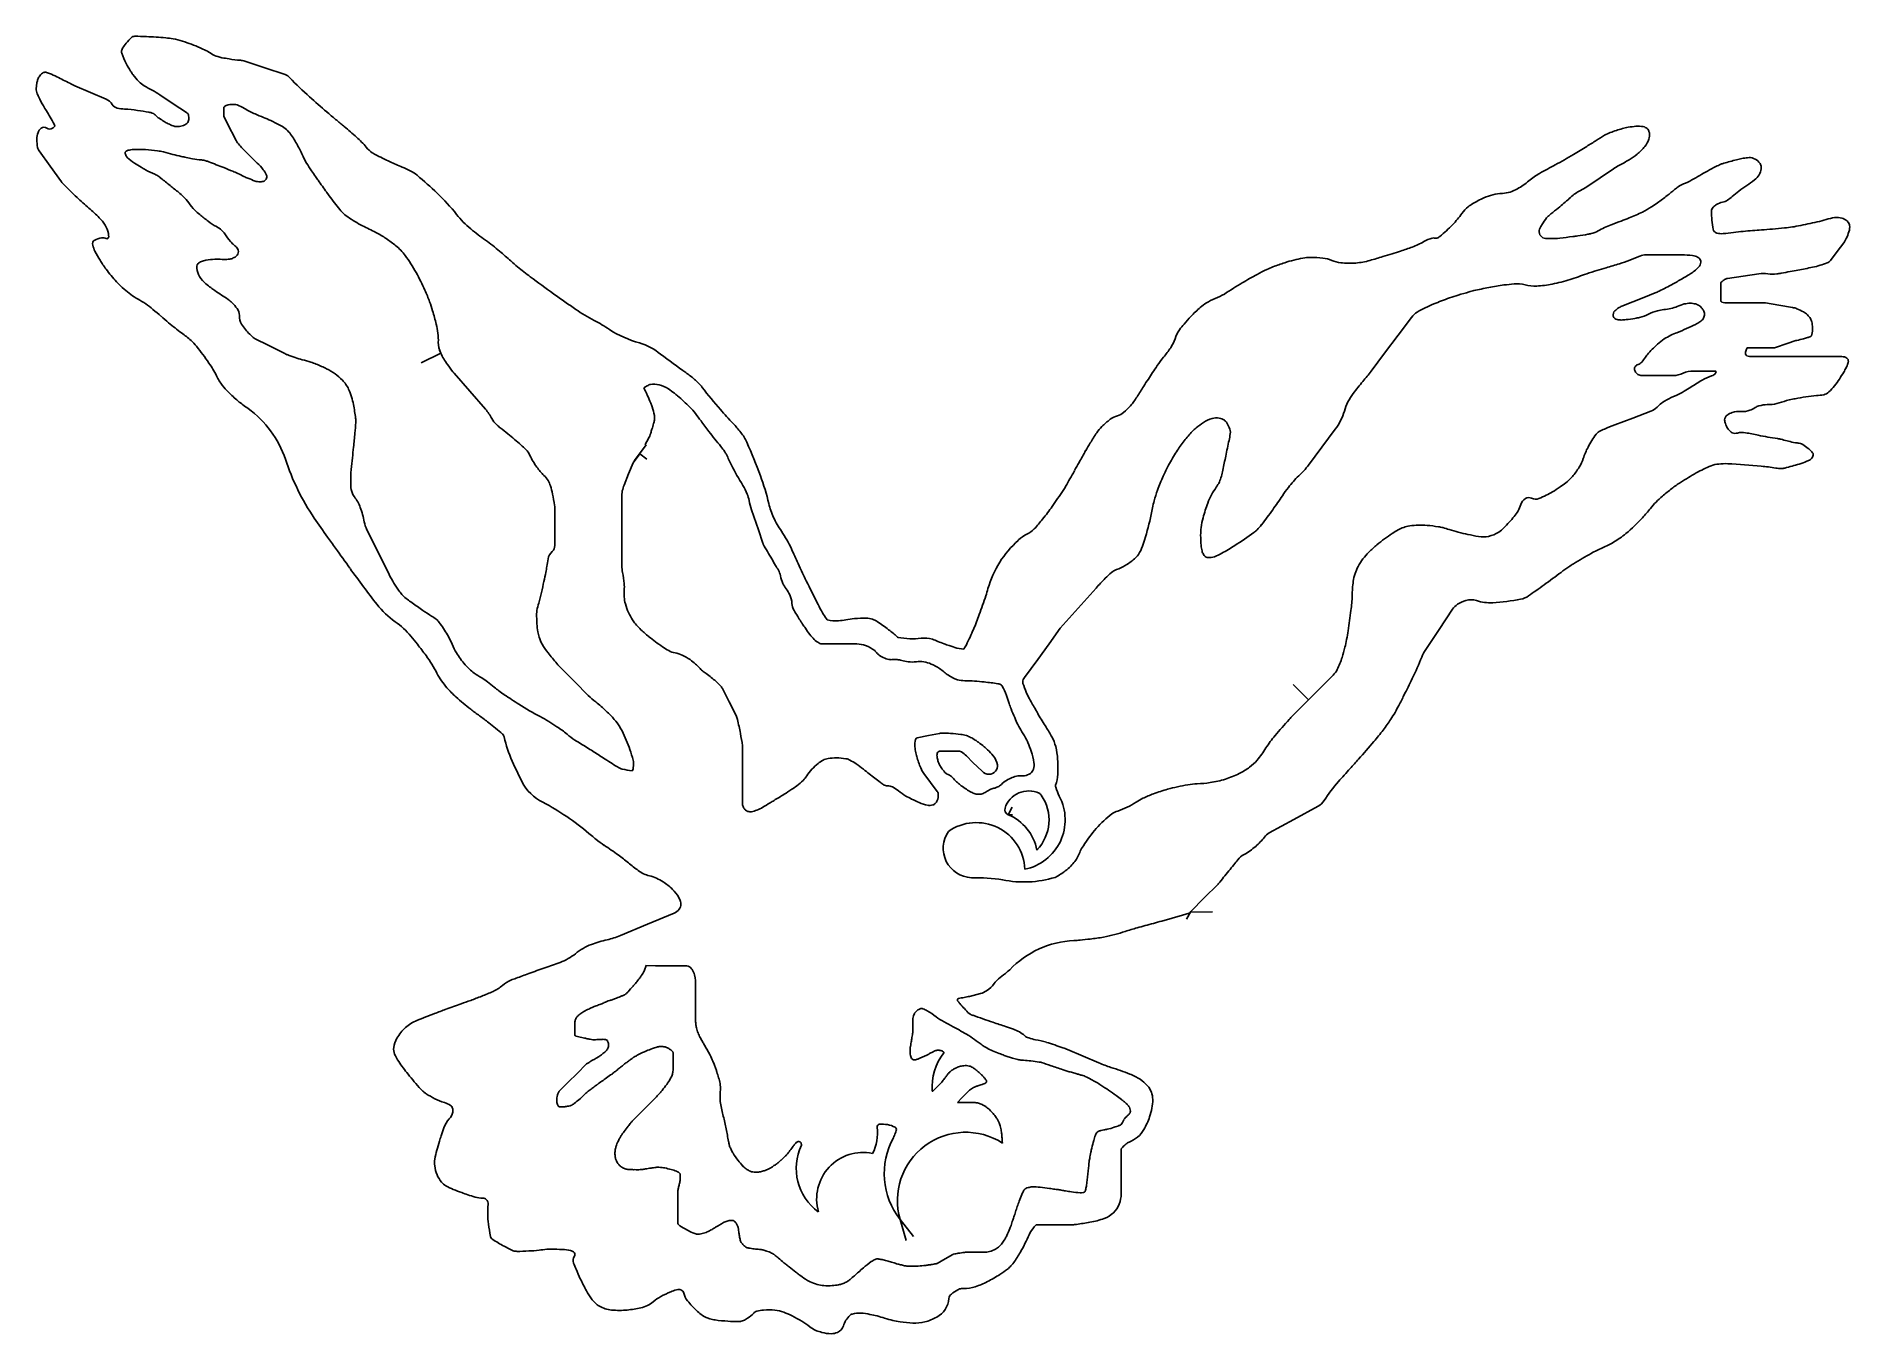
# Model space of a CAD drawing. Header units: metres. Extents: x 0 to 10.4, y -7.4 to 0.
import ezdxf

# ---------------------------------------------------------------- set-up
doc = ezdxf.new("R2010")
doc.units = ezdxf.units.M

msp = doc.modelspace()

# ---------------------------------------------------------------- linework, layer by layer
at = {"layer": 'CUT'}
for p, q in [((1.189, -0.135), (1.304, -0.174)), ((1.304, -0.174), (1.42, -0.212)), ((0.213, -0.276), (0.303, -0.315)), ((0.303, -0.315), (0.393, -0.353)), ((0.778, -0.379), (0.701, -0.328)), ((0.855, -0.43), (0.778, -0.379)), ((1.068, -0.399), (1.068, -0.425)), ((1.068, -0.425), (1.068, -0.451)), ((1.068, -0.451), (1.094, -0.502)), ((1.094, -0.502), (1.133, -0.579)), ((0.072, -0.738), (0.008, -0.649)), ((1.171, -0.63), (1.222, -0.682)), ((1.222, -0.682), (1.261, -0.72)), ((0.136, -0.828), (0.072, -0.738)), ((8.969, -0.804), (8.892, -0.856)), ((9.046, -0.753), (8.969, -0.804)), ((9.324, -1.247), (9.234, -1.247)), ((9.439, -1.247), (9.324, -1.247)), ((10.33, -1.228), (10.292, -1.279)), ((10.369, -1.177), (10.33, -1.228)), ((9.662, -1.408), (9.662, -1.433)), ((9.662, -1.433), (9.662, -1.459)), ((9.791, -1.369), (9.701, -1.382)), ((9.881, -1.356), (9.791, -1.369)), ((9.093, -1.542), (9.221, -1.491)), ((9.221, -1.491), (9.285, -1.465)), ((9.662, -1.459), (9.662, -1.51)), ((9.701, -1.523), (9.752, -1.523)), ((9.752, -1.523), (9.842, -1.523)), ((9.842, -1.523), (9.919, -1.523)), ((9.919, -1.523), (9.996, -1.536)), ((9.996, -1.536), (10.073, -1.549)), ((7.886, -1.606), (7.809, -1.709)), ((1.261, -1.735), (1.312, -1.76)), ((1.312, -1.76), (1.415, -1.812)), ((7.809, -1.709), (7.732, -1.812)), ((10.048, -1.754), (9.971, -1.78)), ((10.086, -1.741), (10.048, -1.754)), ((2.201, -1.866), (2.314, -1.812)), ((7.732, -1.812), (7.655, -1.914)), ((9.855, -1.78), (9.816, -1.78)), ((9.842, -1.831), (9.894, -1.831)), ((9.906, -1.78), (9.855, -1.78)), ((9.894, -1.831), (9.945, -1.831)), ((9.971, -1.78), (9.906, -1.78)), ((9.945, -1.831), (10.009, -1.831)), ((10.009, -1.831), (10.073, -1.831)), ((10.073, -1.831), (10.163, -1.831)), ((10.163, -1.831), (10.266, -1.831)), ((10.266, -1.831), (10.356, -1.831)), ((2.481, -2.03), (2.391, -1.927)), ((9.272, -1.94), (9.208, -1.94)), ((9.349, -1.94), (9.272, -1.94)), ((9.388, -1.94), (9.349, -1.94)), ((9.593, -1.914), (9.504, -1.914)), ((9.632, -1.914), (9.593, -1.914)), ((2.571, -2.133), (2.481, -2.03)), ((3.49, -2.004), (3.479, -2.011)), ((9.054, -2.222), (9.157, -2.184)), ((9.157, -2.184), (9.26, -2.145)), ((7.449, -2.248), (7.372, -2.351)), ((3.456, -2.389), (3.418, -2.441)), ((3.455, -2.389), (3.425, -2.429)), ((3.493, -2.338), (3.455, -2.389)), ((3.496, -2.419), (3.456, -2.389)), ((3.488, -2.338), (3.493, -2.338)), ((7.372, -2.351), (7.295, -2.454)), ((3.418, -2.441), (3.392, -2.505)), ((3.392, -2.505), (3.367, -2.569)), ((3.354, -2.62), (3.354, -2.646)), ((3.354, -2.646), (3.354, -2.749)), ((2.969, -2.826), (2.969, -2.71)), ((3.354, -2.749), (3.354, -2.813)), ((4.137, -2.826), (4.098, -2.71)), ((1.89, -2.826), (1.954, -2.954)), ((2.969, -2.916), (2.969, -2.826)), ((3.354, -2.813), (3.354, -2.89)), ((3.354, -2.89), (3.354, -2.954)), ((4.163, -2.903), (4.137, -2.826)), ((5.629, -2.886), (5.631, -2.884)), ((1.954, -2.954), (2.018, -3.083)), ((3.354, -2.954), (3.354, -3.031)), ((6.076, -3.16), (5.973, -3.275)), ((5.973, -3.275), (5.87, -3.391)), ((8.122, -3.282), (8.045, -3.398)), ((4.528, -3.337), (4.533, -3.342)), ((5.87, -3.391), (5.806, -3.481)), ((8.045, -3.398), (7.968, -3.513)), ((4.573, -3.481), (4.509, -3.481)), ((4.625, -3.481), (4.573, -3.481)), ((4.702, -3.481), (4.625, -3.481)), ((5.277, -3.505), (5.316, -3.51)), ((5.806, -3.481), (5.742, -3.571)), ((3.084, -3.699), (3.007, -3.622)), ((5.742, -3.571), (5.665, -3.673)), ((3.161, -3.776), (3.084, -3.699)), ((3.931, -3.737), (3.97, -3.814)), ((5.665, -3.673), (5.661, -3.679)), ((7.207, -3.713), (7.295, -3.802)), ((7.295, -3.802), (7.385, -3.712)), ((7.385, -3.712), (7.436, -3.66)), ((3.97, -3.814), (4.009, -3.891)), ((7.205, -3.891), (7.295, -3.802)), ((7.295, -3.802), (7.324, -3.773)), ((5.048, -4.02), (5.113, -4.007)), ((5.113, -4.007), (5.177, -3.994)), ((4.047, -4.084), (4.047, -4.174)), ((5.241, -4.097), (5.177, -4.097)), ((5.292, -4.097), (5.241, -4.097)), ((5.369, -4.161), (5.331, -4.123)), ((5.421, -4.212), (5.369, -4.161)), ((3.412, -4.21), (3.418, -4.2)), ((4.047, -4.174), (4.047, -4.302)), ((5.125, -4.277), (5.087, -4.225)), ((4.047, -4.302), (4.047, -4.379)), ((5.164, -4.328), (5.125, -4.277)), ((4.047, -4.379), (4.047, -4.405)), ((5.595, -4.418), (5.571, -4.461)), ((5.571, -4.461), (5.596, -4.462)), ((7.351, -4.412), (7.21, -4.489)), ((7.21, -4.489), (7.069, -4.566)), ((5.36, -4.823), (5.362, -4.823)), ((5.54, -4.835), (5.539, -4.835)), ((5.84, -4.821), (5.844, -4.819)), ((6.774, -4.861), (6.697, -4.938)), ((6.697, -4.938), (6.62, -5.016)), ((3.346, -5.155), (3.5, -5.09)), ((3.5, -5.09), (3.654, -5.026)), ((6.62, -5.016), (6.595, -5.061)), ((6.745, -5.019), (6.62, -5.021)), ((3.546, -5.329), (3.492, -5.327)), ((3.649, -5.329), (3.546, -5.329)), ((3.726, -5.329), (3.649, -5.329)), ((3.777, -5.561), (3.777, -5.445)), ((5.412, -5.488), (5.35, -5.504)), ((3.777, -5.65), (3.777, -5.561)), ((3.084, -5.65), (3.084, -5.676)), ((3.084, -5.676), (3.084, -5.727)), ((5.912, -5.809), (6.002, -5.848)), ((3.148, -5.894), (3.097, -5.946)), ((3.649, -5.83), (3.649, -5.869)), ((3.649, -5.869), (3.649, -5.92)), ((6.002, -5.848), (6.092, -5.886)), ((3.046, -5.997), (2.994, -6.048)), ((3.097, -5.946), (3.046, -5.997)), ((5.138, -6.048), (5.164, -6.023)), ((5.164, -6.023), (5.19, -5.997)), ((3.495, -6.138), (3.418, -6.215)), ((3.546, -6.087), (3.495, -6.138)), ((5.305, -6.087), (5.28, -6.113)), ((5.28, -6.113), (5.318, -6.113)), ((5.344, -6.048), (5.305, -6.087)), ((5.318, -6.113), (5.369, -6.113)), ((6.22, -6.379), (6.22, -6.47)), ((6.22, -6.47), (6.22, -6.56)), ((3.675, -6.626), (3.675, -6.716)), ((6.22, -6.56), (6.22, -6.637)), ((3.675, -6.716), (3.675, -6.806)), ((4.482, -6.74), (4.481, -6.741)), ((5.028, -6.883), (4.951, -6.785)), ((4.951, -6.785), (4.985, -6.905)), ((5.824, -6.815), (5.735, -6.815)), ((5.939, -6.815), (5.824, -6.815)), ((5.164, -7.037), (5.209, -7.011)), ((5.209, -7.011), (5.254, -6.986))]:
    msp.add_line(p, q, dxfattribs=at)
for centre, radius, start, end in [((0.853186, -0.325205), 0.452905, 133.925, 139.655), ((0.552776, -0.012142), 0.019039, 107.661, 136.35), ((0.5599, -0.033699), 0.041743, 92.6086, 108.001), ((0.550947, -1.31476), 1.32278, 86.8341, 89.6945), ((0.469849, -3.32197), 3.33154, 85.4351, 87.348), ((0.512016, -0.08), 0.03038, 162.767, 197.233), ((0.520355, -0.080142), 0.038457, 150.149, 166.248), ((0.840435, 0.027659), 0.375991, 198.076, 207.852), ((0.795161, -0.262047), 0.367944, 141.301, 146.879), ((0.686281, -0.507235), 0.508574, 79.6101, 84.5029), ((0.720418, -0.36484), 0.362444, 72.0697, 80.8586), ((0.40322, -1.29895), 1.34891, 66.9207, 71.4658), ((0.770282, -0.442683), 0.417293, 56.9273, 67.1984), ((1.06369, 0.008133), 0.120596, 236.994, 256.236), ((0.062, -0.254), 0.061294, 123.69, 151.763), ((0.042106, -0.223977), 0.025278, 81.1385, 123.919), ((0.009773, -0.350928), 0.156187, 68.1114, 76.5883), ((-0.166596, -0.780502), 0.620554, 63.5303, 67.7875), ((1.4328, 0.348352), 1.04958, 208.223, 210.986), ((0.744041, -0.059171), 0.249363, 212.186, 217.798), ((1.17358, 0.375126), 0.503569, 254.027, 256.732), ((1.32075, 1.30042), 1.4396, 259.483, 261.139), ((1.2142, 0.545975), 0.677837, 260.215, 265.752), ((1.15681, -0.230962), 0.101218, 71.4549, 85.9252), ((0.21978, -0.299857), 0.227782, 170.688, 179.785), ((0.042783, -0.297759), 0.050798, 181.399, 199.84), ((0.112783, -0.283838), 0.119612, 160.546, 169.967), ((0.121934, -0.284157), 0.128376, 152.561, 161.772), ((-1.02782, -2.59313), 2.62729, 62.5328, 64.3371), ((0.369511, 0.085237), 0.393685, 241.887, 246.575), ((0.839536, 0.002205), 0.362575, 216.213, 224.516), ((0.714635, -0.115707), 0.190877, 225.564, 237.116), ((0.830157, 0.058048), 0.399522, 236.732, 244.316), ((0.487298, -0.639418), 0.37769, 55.5413, 63.3003), ((1.39903, -0.275391), 0.066768, 42.8303, 71.6992), ((2.54407, 0.782927), 1.49245, 222.742, 228.799), ((0.201554, -0.242939), 0.218764, 199.233, 206.632), ((0.776647, 0.034343), 0.857192, 205.968, 209.826), ((1.63082, 0.579664), 1.87007, 211.305, 212.35), ((0.363206, -0.423177), 0.07624, 31.8016, 66.9958), ((0.468672, -0.359501), 0.046972, 210.018, 255.612), ((0.503455, -0.193682), 0.216364, 257.602, 268.82), ((0.463617, -1.08354), 0.674469, 80.6668, 86.9929), ((1.13029, -0.485824), 0.10686, 116.269, 125.659), ((1.10348, -0.429193), 0.044221, 102.378, 117.588), ((1.12501, -0.544093), 0.161106, 89.2917, 101.097), ((1.12741, -0.436069), 0.053071, 70.6379, 90.4374), ((1.04679, -0.63491), 0.267583, 58.4011, 68.4688), ((1.47735, 0.088821), 0.574581, 239.647, 246.474), ((112.138, 125.568), 167.571, 228.709, 228.754), ((0.057663, -0.566097), 0.059527, 129.25, 159.242), ((0.036, -0.542015), 0.027215, 53.991, 126.009), ((-2.11936, -1.74701), 2.54338, 30.504, 31.4235), ((0.0685, -0.497996), 0.027503, 233.135, 306.865), ((-0.503505, -0.79121), 0.666012, 26.2155, 30.2192), ((0.033295, -0.445753), 0.090477, 304.853, 314.758), ((0.059588, -0.516565), 0.039585, 13.9826, 29.6203), ((0.094155, -0.507385), 0.003864, 317.413, 5.7173), ((-0.083138, -4.97131), 4.60034, 80.9687, 81.8001), ((0.624626, -0.538308), 0.111241, 76.8147, 82.5756), ((0.627302, -0.502296), 0.075776, 61.0332, 72.5696), ((0.637258, -0.490165), 0.060407, 51.3333, 63.7243), ((0.644496, -0.480504), 0.048342, 39.1232, 50.8768), ((0.717504, -0.420496), 0.046163, 219.727, 230.273), ((0.764156, -0.367371), 0.116854, 229.329, 234.921), ((1.28629, 0.434281), 1.07349, 236.705, 238.6), ((0.871764, -0.242767), 0.279623, 238.821, 243.958), ((0.937677, -0.11195), 0.4261, 243.717, 247.992), ((0.798, -0.459), 0.052, 247.38, 270), ((0.797, -0.381125), 0.129879, 270.441, 284.264), ((0.816374, -0.449798), 0.058579, 282.447, 313.91), ((0.84168, -0.450592), 0.024525, 18.0338, 57.1034), ((0.830396, -0.465146), 0.037801, 314.732, 354.148), ((0.808081, -0.462741), 0.060245, 354.036, 19.1276), ((2.16645, 1.69869), 2.32572, 246.74, 248.021), ((0.599115, -2.14207), 1.82256, 66.0831, 67.5197), ((1.07226, -1.07164), 0.652233, 60.1394, 65.9563), ((1.28664, -0.694348), 0.218299, 49.6427, 59.6324), ((1.91818, -0.107146), 0.410906, 230.894, 231.787), ((3.48527, 1.66648), 2.77709, 229.018, 229.779), ((-3.42579, -6.62016), 8.01332, 49.8512, 50.308), ((0.252953, -2.28134), 2.32493, 49.593, 50.2052), ((-18.2808, -23.909), 30.8075, 49.2453, 49.4194), ((9.18872, -0.81686), 0.308499, 100.972, 107.101), ((9.21353, -1.06076), 0.553101, 93.9944, 98.686), ((9.18899, -0.657108), 0.148768, 79.1495, 95.3979), ((9.2064, -0.559704), 0.049844, 49.1506, 77.7193), ((0.094861, -0.581795), 0.099885, 158.384, 181.265), ((0.276317, -0.577839), 0.281384, 181.255, 190.89), ((1.2738, -0.507685), 0.157834, 206.861, 217.149), ((1.35217, -0.452369), 0.253726, 216.418, 224.434), ((1.33961, -0.633667), 0.137761, 35.3308, 50.0879), ((0.937251, -0.920218), 0.631729, 28.5808, 35.4299), ((0.85696, -0.971012), 0.726563, 23.3535, 29.0692), ((1.56992, -0.878955), 0.40297, 38.3368, 49.6172), ((-3.59424, 19.9197), 24.0406, 301.079, 301.291), ((7.8248, 1.16384), 2.08214, 300.834, 302.613), ((9.82218, -1.93689), 1.60625, 120.996, 123.015), ((9.09471, -0.731089), 0.198026, 109.995, 120.234), ((9.33246, -1.36685), 0.876781, 105.51, 110.389), ((8.9065, -0.349496), 0.42123, 310.668, 319.332), ((9.13457, -0.545759), 0.120337, 319.445, 341.973), ((9.22221, -0.542278), 0.026325, 25.368, 50.382), ((9.18828, -0.561769), 0.065406, 13.0501, 28.062), ((9.18305, -0.559379), 0.070053, 340.295, 10.1781), ((0.044559, -0.621974), 0.045464, 191.451, 216.474), ((0.511669, -0.661967), 0.009717, 142.111, 174.286), ((0.526783, -0.659054), 0.024859, 184.489, 203.583), ((0.551479, -0.654112), 0.049759, 197.409, 224.518), ((0.51525, -0.660786), 0.012226, 105.418, 156.954), ((0.550155, -0.761775), 0.119055, 93.9277, 108.692), ((0.675488, -0.528387), 0.226347, 225.202, 237.838), ((0.579608, -1.32924), 0.687272, 89.4671, 93.1368), ((1.55531, 0.861811), 1.87156, 237.692, 239.093), ((0.590175, -1.04923), 0.407255, 85.9412, 90.5873), ((0.486168, -2.29592), 1.65824, 83.009, 85.4055), ((0.637228, -1.03704), 0.390356, 77.4574, 82.5266), ((0.549884, -1.4149), 0.778176, 73.1847, 77.2217), ((0.953336, -0.047837), 0.647218, 254.006, 258.473), ((1.72155, 3.58309), 4.35851, 258.116, 258.505), ((2.11251, 5.69343), 6.50453, 258.835, 259.158), ((1.0039, -0.047134), 0.657976, 259.943, 264.427), ((0.919612, -0.878119), 0.177295, 74.8323, 83.3966), ((0.910931, -0.878185), 0.179825, 66.7206, 72.1673), ((-0.922019, -5.80355), 5.43498, 68.5216, 69.4927), ((0.938601, -1.04267), 0.456135, 38.616, 45.0243), ((1.75613, -0.587176), 0.251131, 202.431, 211.931), ((4.02556, 0.884673), 2.95602, 212.878, 213.899), ((1.99782, -0.541836), 0.14178, 217.936, 237.191), ((2.01937, -0.513218), 0.177529, 236.35, 242.719), ((3.78868, 2.96742), 4.08205, 243.04, 244.371), ((2.59517, 0.525387), 1.36418, 245.202, 248.401), ((8.22667, 0.201372), 1.05024, 297.524, 300.772), ((3.06119, 8.92411), 11.1877, 300.646, 300.956), ((8.52615, 0.320087), 1.18934, 297.591, 300.848), ((8.97004, -0.419974), 0.326373, 300.564, 310.27), ((9.83113, -1.12794), 0.435152, 112.872, 116.938), ((9.72203, -0.869991), 0.155079, 106.108, 112.772), ((10.4785, -3.49612), 2.88801, 104.571, 106.072), ((9.89437, -1.25937), 0.576235, 101.144, 104.305), ((9.90039, -1.35736), 0.673668, 97.1962, 100.035), ((9.82594, -0.750993), 0.062785, 67.4693, 99.1111), ((9.82325, -0.765866), 0.07762, 41.9284, 69.8427), ((9.83707, -0.752118), 0.058164, 19.1899, 40.9473), ((0.186925, -0.790503), 0.063241, 216.365, 226.007), ((0.995551, -0.103081), 0.756321, 237.932, 240.141), ((0.854936, -0.327496), 0.491794, 241.331, 248.162), ((0.631145, -0.888079), 0.11181, 54.5462, 68.568), ((0.465045, -1.08635), 0.370217, 48.9856, 51.4033), ((-3.56119, -6.14585), 6.83588, 50.7923, 51.3526), ((-3.34759, -11.9675), 12.059, 68.2498, 68.5207), ((0.874248, -1.3761), 0.657186, 66.8134, 67.9468), ((1.06319, -0.95336), 0.194333, 63.7952, 68.946), ((1.59963, 0.054192), 0.947245, 241.594, 243.974), ((1.33684, -0.476928), 0.354689, 244.475, 248.528), ((1.63576, 0.231156), 1.12321, 247.559, 249.805), ((1.2767, -0.743118), 0.084882, 250.235, 270.2), ((1.27671, -0.771265), 0.056736, 270.293, 294.237), ((1.14753, -0.869703), 0.185, 27.2488, 37.1427), ((1.28725, -0.797715), 0.028319, 296.767, 340.861), ((1.28802, -0.798271), 0.027404, 341.425, 28.9637), ((3.0058, 0.210799), 1.73379, 214.211, 215.54), ((4.04094, 0.854574), 2.95133, 214.028, 214.545), ((24.9239, 15.9291), 28.7061, 215.692, 215.86), ((1.87463, -1.28221), 0.581749, 62.9714, 67.9532), ((2.04496, -0.947311), 0.206025, 49.7782, 62.8417), ((0.701386, -2.55435), 2.30072, 46.228, 50.0734), ((8.27521, -0.48374), 0.442181, 299.656, 310.095), ((8.81571, -1.12451), 0.396105, 119.278, 130.208), ((10.1382, -3.45665), 3.07711, 117.612, 119.52), ((9.23975, -1.03433), 0.341595, 118.454, 124.555), ((9.26365, -0.393687), 0.482887, 292.443, 298.761), ((8.56848, 0.87769), 1.93191, 298.692, 300.259), ((10.4458, -2.29606), 1.75559, 119.362, 120.985), ((10.2415, -1.94402), 1.34859, 116.773, 119.129), ((9.41986, -0.246102), 0.717827, 303.018, 307.315), ((9.79026, -0.73158), 0.107184, 307.16, 328.865), ((9.80896, -0.742105), 0.085732, 328.421, 352.699), ((9.84904, -0.747396), 0.04531, 352.896, 18.5255), ((5.79007, 4.79693), 7.97617, 224.928, 225.766), ((1.01682, -0.104836), 1.1343, 225.798, 230.414), ((-3.11622, -5.74552), 6.24507, 51.0465, 51.6339), ((-0.514518, -2.40627), 2.01407, 47.8526, 48.8803), ((0.737035, -1.02904), 0.153162, 31.9461, 49.2565), ((3.81562, 0.647777), 2.64699, 215.438, 217.62), ((1.45174, -1.77772), 1.22084, 38.6637, 46.4422), ((8.65493, -1.68304), 0.840704, 114.822, 119.731), ((8.42196, -1.18001), 0.286349, 92.7953, 114.768), ((8.39761, -0.704414), 0.189871, 273.136, 300.507), ((7.78705, 0.183421), 1.49566, 309.48, 312.63), ((8.9919, -1.12208), 0.280864, 125.702, 133.099), ((8.96319, -1.08511), 0.234093, 117.252, 125.276), ((8.67898, -0.532173), 0.387613, 297.175, 303.338), ((7.82255, 1.08999), 2.51661, 305.922, 307.484), ((8.9422, -0.370142), 0.676605, 307.49, 312.121), ((9.51322, -1.01006), 0.181113, 121.72, 130.334), ((9.52098, -1.01296), 0.187726, 112.877, 123.268), ((9.66087, -0.877055), 0.068851, 279.305, 305.654), ((9.41141, -0.547869), 0.481857, 306.94, 310.915), ((10.4014, -1.69985), 1.03705, 127.852, 130.562), ((10.2439, -1.50005), 0.782686, 123.583, 127.728), ((-0.289614, -1.6759), 0.908994, 44.9235, 50.0556), ((0.214292, -1.17538), 0.198764, 29.6674, 45.3409), ((1.05063, -0.830557), 0.217976, 212.601, 227.01), ((1.30516, -0.583909), 0.572228, 225.208, 229.034), ((1.86066, 0.133469), 1.47899, 231.005, 233.407), ((2.16053, -0.619907), 0.56224, 218.252, 222.951), ((1.87422, -0.885182), 0.171932, 223.256, 236.77), ((2.33044, -0.217076), 0.980918, 235.865, 241.607), ((2.85998, -0.652005), 0.582044, 218.584, 230.019), ((7.68153, -0.65314), 0.60921, 316.304, 324.258), ((8.36142, -1.14861), 0.232106, 130.074, 143.023), ((8.31929, -1.0982), 0.166406, 119.243, 130.147), ((9.17277, -1.41746), 0.63809, 143.175, 147.435), ((8.73073, -1.08641), 0.085828, 131.375, 143.206), ((8.92927, -1.31979), 0.392224, 126.131, 130.604), ((8.02248, -0.117598), 1.11367, 307.342, 309.978), ((8.69486, 0.024575), 1.14774, 290.138, 292.604), ((8.756, -0.083651), 1.02443, 291.773, 296.431), ((8.96875, -0.519293), 0.539642, 296.793, 303.17), ((8.7681, -0.178235), 0.935092, 302.027, 304.594), ((9.64231, -0.995385), 0.033315, 160.018, 181.058), ((10.2192, -0.99857), 0.610198, 179.759, 184.646), ((9.64129, -0.995549), 0.032419, 135.928, 159.13), ((9.69268, -1.04806), 0.105882, 121.726, 134.854), ((9.6879, -1.04142), 0.097719, 99.363, 121.39), ((10.4453, -1.68114), 0.661415, 102.336, 106.812), ((10.3286, -1.15099), 0.118577, 80.6069, 101.997), ((10.3332, -1.11468), 0.082021, 54.389, 79.6335), ((0.237679, -1.1647), 0.173173, 13.5946, 30.428), ((0.324024, -1.14223), 0.083979, 359.478, 12.5404), ((0.398, -1.143), 0.01, 323.13, 0), ((1.1889, -0.786892), 0.339713, 231.839, 241.346), ((0.96452, -1.20972), 0.13905, 48.8606, 63.7593), ((0.968283, -1.19513), 0.12577, 32.8008, 45.778), ((1.46901, -0.858015), 0.477899, 214.253, 220.755), ((2.27161, -0.292848), 0.886429, 242.623, 245.428), ((1.50959, -1.93331), 0.922413, 62.1153, 64.7546), ((1.61717, -1.72572), 0.688613, 56.124, 61.9485), ((3.23837, -0.202211), 1.16983, 229.973, 235.216), ((8.01949, -1.10728), 0.045475, 285.969, 312.14), ((7.34789, -0.314304), 1.08461, 310.341, 315.539), ((8.65896, -1.11332), 0.039641, 158.823, 208.113), ((8.828, -1.186), 0.223618, 152.862, 157.104), ((8.65661, -1.11547), 0.036557, 206.882, 256.383), ((8.72996, -1.13777), 0.114385, 146.114, 151.958), ((7.31585, 10.851), 12.0859, 276.758, 277.111), ((8.58435, 0.615605), 1.77229, 277.38, 278.327), ((8.50355, 1.22806), 2.39001, 278.117, 279.524), ((8.85543, -0.874909), 0.257799, 279.73, 284.047), ((8.88134, -0.971478), 0.157838, 283.431, 298.644), ((9.26903, -1.67051), 0.641512, 111.588, 119.104), ((9.65437, -2.67271), 1.71522, 109.21, 111.239), ((10.0803, -1.00241), 0.471526, 185.548, 191.944), ((9.64884, -1.09461), 0.030323, 190.242, 214.998), ((9.64612, -1.09508), 0.027848, 217.424, 255.196), ((9.66621, -1.01293), 0.112412, 255.99, 274.483), ((9.59629, -0.034922), 1.09292, 274.13, 277.291), ((9.88417, -2.0849), 0.977349, 95.4705, 98.7795), ((10.5545, -10.4397), 9.35893, 94.0346, 94.6793), ((9.67065, 2.07721), 3.18919, 274.052, 275.169), ((9.66888, 2.14569), 3.25755, 275.092, 276.329), ((9.90059, 0.259701), 1.35769, 275.385, 277.296), ((10.01, -0.699263), 0.392817, 279.225, 282.344), ((7.9674, 9.63276), 10.9247, 281.225, 281.803), ((10.0569, -0.370029), 0.706045, 281.861, 286.212), ((9.95984, -0.953594), 0.466773, 333.619, 338.456), ((10.3526, -1.09423), 0.054268, 47.8436, 58.4166), ((10.358, -1.08143), 0.041387, 29.5724, 41.5029), ((10.2972, -1.08483), 0.104773, 337.456, 359.36), ((10.3563, -1.08686), 0.045743, 1.0713, 34.418), ((0.349004, -1.1835), 0.034081, 165.557, 194.443), ((0.334823, -1.18122), 0.019824, 119.704, 161.717), ((0.475232, -1.1506), 0.164525, 194.573, 207.276), ((0.401364, -1.31152), 0.166113, 101.939, 117.369), ((0.935053, -0.922095), 0.677981, 206.631, 211.665), ((0.373871, -1.19084), 0.042401, 63.1825, 99.3252), ((0.397593, -1.1448), 0.009397, 240.738, 333.467), ((1.24951, -1.04849), 0.187278, 220.452, 229.548), ((1.04799, -1.28801), 0.125742, 39.5142, 50.4858), ((1.11157, -1.22559), 0.040539, 301.915, 346.577), ((1.12206, -1.22726), 0.029958, 345.037, 40.0207), ((1.62257, -1.72963), 0.688883, 50.9031, 56.678), ((1.85556, -1.43753), 0.31528, 36.4998, 50.2882), ((1.94574, -2.05048), 1.08562, 49.4161, 54.8339), ((1.23493, -2.91009), 2.20096, 47.7071, 49.921), ((7.00063, 1.22832), 2.58789, 286.186, 287.411), ((5.98792, 4.31497), 5.83631, 287.83, 288.336), ((4.3233, 9.08177), 10.885, 288.76, 289.133), ((7.77944, -0.878728), 0.34198, 289.039, 301.279), ((8.04712, -1.32178), 0.17566, 103.539, 120.868), ((8.0125, -1.177), 0.026805, 75.9661, 104.034), ((8.0255, -1.127), 0.024869, 254.849, 285.151), ((8.68051, -0.976762), 0.177244, 259.432, 270.483), ((8.68468, -0.679789), 0.474219, 269.677, 276.456), ((9.23194, -1.33741), 0.090437, 88.6967, 112.73), ((9.44135, -1.67823), 0.431239, 82.1838, 90.3127), ((10.2848, -1.1191), 0.102198, 325.489, 335.795), ((0.97321, -0.893307), 0.725585, 212.018, 216.904), ((1.30609, -0.639672), 1.14408, 217.051, 221.784), ((1.00616, -1.3195), 0.092274, 177.205, 182.795), ((0.939178, -1.313), 0.025257, 175.458, 184.542), ((1.03178, -1.3123), 0.11836, 185.671, 209.73), ((0.939101, -1.3148), 0.025387, 135.479, 171.39), ((0.958207, -1.33487), 0.053089, 110.057, 134.494), ((0.987373, -1.40917), 0.1329, 99.2544, 110.883), ((1.04715, -1.74798), 0.476937, 93.6238, 99.7958), ((1.03013, -1.60293), 0.331191, 84.9996, 92.2725), ((1.0702, -1.05208), 0.221208, 267.097, 276.176), ((1.09105, -1.19165), 0.080405, 272.103, 285.843), ((1.0791, -1.16695), 0.107529, 288.375, 300.081), ((1.48128, -1.72599), 0.787779, 28.5903, 37.1722), ((0.531703, -2.2244), 1.86016, 24.6018, 28.0736), ((3.2916, -0.661121), 0.846644, 227.167, 230.669), ((4.31711, 0.609353), 2.47935, 230.946, 233.087), ((7.491, -2.27101), 1.03578, 114.833, 118.297), ((7.2624, -1.76426), 0.479909, 110.925, 115.472), ((7.68349, -2.88638), 1.67843, 108.209, 110.671), ((7.39399, -2.009), 0.754529, 104.036, 108.146), ((7.38649, -1.9669), 0.711864, 100.071, 104.272), ((7.30797, -1.528), 0.266005, 90.2083, 99.9509), ((7.30623, -1.89001), 0.628014, 83.5295, 89.9296), ((7.35506, -1.46427), 0.199478, 68.2426, 83.6849), ((7.50306, -1.09501), 0.198331, 248.075, 263.324), ((7.53412, -0.831061), 0.464105, 263.304, 274.063), ((7.53198, -0.886374), 0.409128, 274.911, 286.328), ((6.23093, 3.68735), 5.16429, 285.915, 286.782), ((9.38853, -2.79674), 1.5239, 106.685, 109.016), ((10.8354, -7.36891), 6.31942, 106.856, 107.349), ((4.89987, 12.556), 14.4709, 286.472, 286.79), ((8.78178, -0.327457), 1.01533, 287.081, 294.139), ((9.33478, -1.1245), 0.277346, 301.091, 307.34), ((9.48382, -1.35435), 0.104608, 64.4135, 81.1036), ((9.29621, -1.06238), 0.350198, 306.192, 311.663), ((9.52077, -1.27885), 0.020567, 46.2133, 66.4065), ((9.49228, -1.28254), 0.055385, 311.536, 345.937), ((9.504, -1.29819), 0.046146, 34.572, 47.7999), ((9.51594, -1.28868), 0.030935, 346.305, 32.6198), ((9.83277, -0.293035), 1.07353, 278.044, 279.448), ((9.29534, 2.84106), 4.25336, 279.659, 280.357), ((9.68348, 0.90549), 2.2798, 279.506, 280.655), ((8.57041, 6.46371), 7.94826, 281.132, 281.75), ((10.0657, -0.749981), 0.581254, 282.25, 290.898), ((10.2589, -1.25404), 0.041419, 289.831, 322.938), ((0.789994, -1.09999), 0.452518, 221.866, 229.482), ((0.810722, -1.08693), 0.475975, 228.607, 240.453), ((1.05657, -1.29865), 0.146653, 209.559, 231.863), ((1.80781, -0.320752), 1.3798, 232.403, 233.857), ((1.52823, -0.736284), 0.879546, 232.599, 234.462), ((1.59219, -0.631461), 1.00206, 234.97, 237.65), ((1.54083, -1.76759), 0.752474, 19.5332, 24.9649), ((7.53686, 4.9438), 7.87879, 233.297, 234.494), ((6.00352, -0.140568), 1.55767, 301.267, 303.533), ((7.67604, -2.71749), 1.51458, 120.164, 122.422), ((8.20266, -3.54346), 2.49364, 118.835, 121.089), ((8.47103, -2.29612), 0.873856, 104.991, 106.9), ((8.45208, -2.31587), 0.888343, 100.709, 103.48), ((9.06766, -5.20702), 3.84412, 100.396, 101.717), ((8.51749, -2.29723), 0.882967, 96.5347, 99.3523), ((8.6082, -3.00708), 1.59856, 94.7439, 96.8696), ((8.49332, -1.58611), 0.172981, 75.0317, 95.747), ((8.59214, -1.22491), 0.201502, 254.413, 273.658), ((8.56892, -0.768504), 0.658485, 273.141, 280.95), ((8.50899, -0.499264), 0.934238, 281.422, 287.956), ((7.5911, 2.34902), 3.92677, 287.884, 289.347), ((9.17443, -1.17925), 0.306399, 291.153, 295.844), ((7.62391, 1.92958), 3.78042, 296.454, 297.816), ((8.88049, -0.483427), 1.05997, 298.607, 300.471), ((7.16916, 2.52709), 4.52281, 299.816, 300.696), ((9.66781, -1.40841), 0.005828, 130.875, 175.995), ((9.71949, -1.4606), 0.079265, 124.146, 134.433), ((9.76355, -1.51967), 0.152913, 117.474, 125.385), ((9.7036, -1.40939), 0.027513, 95.4173, 112.655), ((9.9065, -1.536), 0.181798, 81.9368, 98.0632), ((9.9575, -1.175), 0.182788, 261.981, 278.019), ((0.318115, -1.96908), 0.534418, 49.9485, 61.1477), ((-1.72406, -4.42095), 3.72536, 49.2441, 50.1716), ((0.565623, -2.26475), 0.927064, 55.2535, 58.065), ((0.992753, -1.64266), 0.172498, 43.9224, 54.0595), ((0.859695, -1.77639), 0.361127, 37.8109, 44.561), ((1.09691, -1.59274), 0.061127, 357.881, 38.127), ((1.12187, -1.91359), 1.19615, 16.7934, 19.4142), ((6.95222, 4.06485), 6.82381, 234.204, 234.885), ((6.4282, 3.32086), 5.9138, 234.891, 235.622), ((3.63554, -0.761095), 0.967966, 235.623, 242.927), ((7.19757, -2.15746), 0.802715, 130.712, 136.015), ((6.85806, -1.76022), 0.280162, 122.144, 131.07), ((6.881, -1.8045), 0.32989, 111.705, 121.425), ((6.61857, -1.14472), 0.380168, 291.678, 300.584), ((8.25773, -2.14115), 0.658885, 111.71, 120.937), ((9.22234, -4.53487), 3.23965, 110.175, 111.9), ((8.41827, -2.38684), 0.946204, 106.155, 109.334), ((9.41149, -5.69015), 4.39556, 105.768, 106.61), ((9.16058, -1.6861), 0.159077, 122.544, 132.064), ((9.13183, -1.63309), 0.099025, 113.087, 125.022), ((9.36759, -1.83452), 0.275458, 96.7938, 104.632), ((9.3051, -1.22536), 0.33697, 275.09, 281.972), ((9.33062, -1.35512), 0.204745, 282.518, 293.42), ((9.5115, -1.76314), 0.241582, 104.258, 114.322), ((9.48597, -1.67112), 0.146125, 89.5965, 103.443), ((9.48661, -1.63495), 0.109948, 74.4962, 89.7972), ((9.49616, -1.60607), 0.079583, 57.4356, 75.5673), ((9.50199, -1.59201), 0.064652, 34.9218, 55.0782), ((9.46822, -1.62036), 0.108637, 27.0236, 36.9872), ((9.67064, -1.50977), 0.008641, 181.515, 252.225), ((9.6999, -1.41883), 0.104178, 252.166, 270.602), ((10.0535, -1.6734), 0.125926, 68.7942, 81.0688), ((9.98339, -1.83471), 0.301737, 59.3979, 67.472), ((2.99192, 1.00107), 3.46073, 228.704, 229.666), ((1.76977, -0.414673), 1.59058, 230.218, 233.605), ((1.24502, -1.59907), 0.087112, 177.325, 211.823), ((1.43555, -1.48243), 0.310508, 211.572, 225.264), ((-0.148243, -2.26807), 2.51466, 14.3458, 16.1644), ((1.93011, -1.73899), 0.370023, 358.449, 14.7145), ((2.89703, -2.21002), 0.658314, 54.2128, 63.088), ((6.88558, -1.91071), 0.404852, 138.792, 144.74), ((7.19056, -2.14501), 0.789035, 136.312, 140.583), ((7.97942, -1.67562), 0.11651, 121.24, 143.308), ((9.07714, -1.59152), 0.032999, 134.529, 193.093), ((9.0717, -1.59173), 0.027676, 195.237, 260.216), ((9.09117, -1.47424), 0.146763, 260.519, 269.541), ((9.08802, -1.39625), 0.22476, 270.505, 277.666), ((8.9609, -0.285165), 1.34305, 276.717, 278.913), ((9.09953, -1.25164), 0.366993, 280.911, 285.078), ((9.14352, -1.38444), 0.227463, 283.082, 297.061), ((9.35003, -1.78562), 0.223752, 103.447, 117.418), ((8.91006, -0.399306), 1.38658, 293.592, 295.958), ((9.36147, -1.33895), 0.344194, 296.863, 301.634), ((9.51289, -1.58314), 0.056872, 300.791, 325.936), ((9.51912, -1.58768), 0.049173, 326.247, 353.787), ((9.53512, -1.58541), 0.033174, 7.64566, 25.7528), ((9.50384, -1.5895), 0.064253, 356.877, 3.12257), ((9.53183, -1.5835), 0.036255, 356.046, 3.954), ((10.0897, -1.66323), 0.10013, 46.1655, 61.7798), ((10.0786, -1.67073), 0.113258, 30.6439, 44.7445), ((10.1158, -1.64953), 0.070417, 14.4163, 31.251), ((10.012, -1.67526), 0.177318, 3.64062, 14.1207), ((10.0561, -1.67173), 0.133107, 345.526, 3.32968), ((0.287833, -2.42408), 0.906193, 49.113, 53.5674), ((0.709849, -1.93084), 0.257089, 38.1583, 48.2619), ((1.33794, -1.58296), 0.170402, 224.787, 243.159), ((2.43767, -1.75146), 0.137689, 178.975, 206.083), ((3.65698, -1.06899), 0.713491, 238.294, 253.472), ((3.37594, -2.0465), 0.303706, 48.7972, 75.1066), ((6.3389, -1.6662), 0.200521, 325.422, 341.448), ((6.74416, -1.80267), 0.227102, 146.401, 161.337), ((9.57723, -2.07494), 0.420902, 131.56, 135.894), ((9.56244, -2.06343), 0.402492, 124.064, 131.073), ((9.50655, -1.99193), 0.312022, 114.937, 122.916), ((9.60007, -2.18583), 0.527281, 111.129, 115.268), ((8.90166, -0.454033), 1.34012, 292.292, 294.858), ((10.1216, -1.86565), 0.129634, 100.045, 105.944), ((9.84, -0.559707), 1.20642, 282.397, 284.252), ((10.0467, -1.39108), 0.349767, 284.958, 288.897), ((10.1082, -1.55954), 0.170514, 287.684, 293.428), ((10.169, -1.70105), 0.016523, 295.237, 346.184), ((-0.486358, -2.88046), 1.7844, 34.5687, 38.4033), ((0.540041, -2.18146), 0.542652, 26.1857, 35.2853), ((1.52091, -1.59796), 0.23881, 243.674, 248.401), ((1.96702, -0.445751), 1.47436, 248.764, 250.67), ((1.59671, -1.52382), 0.334569, 249.401, 256.393), ((1.3907, -2.41264), 0.577841, 72.027, 77.2728), ((1.45965, -2.19502), 0.349561, 66.685, 71.7705), ((2.43708, -1.75224), 0.136817, 189.152, 205.899), ((2.65381, -1.64581), 0.378271, 206.061, 211.418), ((2.71343, -1.62282), 0.441283, 209.931, 215.011), ((7.43036, 3.35207), 6.4487, 233.295, 234.886), ((6.95973, -2.24505), 0.64411, 140.461, 145.8), ((5.8138, -1.30827), 0.836009, 320.946, 325.649), ((9.17638, -1.83538), 0.041987, 284.655, 318.864), ((9.01978, -1.69996), 0.249019, 319.1, 327.16), ((9.38488, -1.93845), 0.187081, 137.476, 146.43), ((9.79311, -2.29363), 0.728152, 135.36, 138.59), ((9.86496, -1.81733), 0.062008, 169.472, 177.847), ((9.81374, -1.81309), 0.010908, 190.1, 206.77), ((9.816, -1.814), 0.012649, 198.435, 251.565), ((9.87606, -1.81681), 0.072866, 153.235, 171.465), ((9.81783, -1.78741), 0.007637, 103.874, 153.446), ((9.84276, -1.73396), 0.097044, 251.522, 269.553), ((10.3564, -1.88413), 0.053127, 56.1568, 90.4447), ((10.2228, -1.80797), 0.18057, 331.184, 339.569), ((10.3748, -1.85564), 0.019221, 355.944, 54.4585), ((10.3468, -1.8574), 0.047222, 343.258, 0.481739), ((1.29603, -1.81468), 0.29764, 205.327, 217.532), ((0.93141, -3.46241), 1.72261, 65.0153, 67.2342), ((1.52155, -2.18273), 0.31347, 53.729, 63.993), ((1.52216, -2.18814), 0.317492, 44.401, 54.3964), ((1.61807, -2.0951), 0.183875, 24.7922, 44.5981), ((5.22918, 0.231753), 3.56662, 216.226, 217.087), ((2.49407, -1.82975), 0.141705, 219.036, 223.335), ((3.29367, -2.52242), 0.736147, 49.5773, 54.5142), ((3.586, -2.183), 0.288212, 37.3868, 50.0672), ((7.42811, -2.68225), 1.27616, 145.532, 147.736), ((12.0661, -5.6246), 6.76807, 146.844, 147.217), ((13.2675, -6.52948), 8.26939, 145.813, 146.148), ((8.95004, -3.10096), 1.75322, 140, 142.884), ((6.60929, -1.12663), 1.30899, 319.658, 323.022), ((9.20065, -1.89767), 0.034726, 183.844, 208.047), ((9.18569, -1.90093), 0.019708, 142.742, 177.291), ((9.21243, -1.89451), 0.046696, 204.676, 235.526), ((9.19545, -1.90466), 0.029882, 106.423, 148.388), ((9.20827, -1.90108), 0.038916, 235.095, 269.605), ((9.38781, -1.80326), 0.136739, 270.08, 295.187), ((9.50424, -2.05095), 0.136947, 90.0996, 115.167), ((10.7401, -3.91691), 2.28268, 121.278, 123.207), ((9.67128, -2.15488), 0.221799, 106.307, 121.618), ((9.59724, -1.89884), 0.044732, 285.237, 320.985), ((9.62055, -1.91818), 0.014451, 322.403, 0.727302), ((9.63094, -1.91792), 0.004062, 358.88, 74.8602), ((9.94907, -1.70192), 0.470946, 315.159, 326.77), ((9.41436, -1.35179), 1.11009, 326.777, 329.212), ((10.0111, -1.71852), 0.409865, 330.556, 334.495), ((1.39268, -1.73264), 0.424303, 218.366, 225.446), ((1.74028, -1.39426), 0.90936, 224.797, 229.525), ((1.42327, -2.18071), 0.396638, 10.7095, 24.2184), ((2.63618, -2.48159), 0.965299, 27.4243, 29.1772), ((3.56046, -2.11482), 0.131326, 113.07, 122.448), ((3.21131, -2.16679), 0.310157, 20.9291, 24.7382), ((1.03778, -3.13652), 2.68979, 22.7119, 23.6853), ((3.5239, -2.02371), 0.033241, 100.231, 116.639), ((3.53777, -2.10799), 0.118649, 75.7358, 99.5896), ((3.52781, -2.15392), 0.16562, 55.7609, 76.3141), ((3.12643, -2.75372), 0.887327, 53.4386, 56.1262), ((3.46898, -2.28252), 0.30485, 47.992, 52.3968), ((2.68177, -3.19351), 1.5088, 45.2493, 48.9311), ((5.8128, -0.478087), 2.51632, 217.445, 221.183), ((5.92993, -1.82446), 0.449038, 320.016, 328.063), ((4.0259, -0.596159), 2.71484, 327.321, 328.838), ((7.79696, -2.23007), 0.308226, 142.632, 163.785), ((9.46208, -2.28594), 0.234067, 118.888, 135.197), ((9.66368, -2.66209), 0.660823, 113.045, 118.437), ((9.20447, -1.60328), 0.493314, 293.984, 300.117), ((9.07887, -1.37064), 0.757614, 299.505, 302.865), ((10.1169, -2.30951), 0.23858, 100.599, 109.054), ((10.1786, -2.80951), 0.742054, 97.0104, 98.1789), ((12.3296, -14.5271), 12.6542, 99.9181, 100.203), ((10.26, -2.751), 0.697724, 94.0244, 99.0681), ((10.1931, -1.72549), 0.329998, 273.115, 280.463), ((10.2415, -1.99227), 0.058864, 281.286, 314.859), ((1.53003, -1.63402), 0.590514, 229.943, 236.952), ((0.856499, -2.61168), 0.597103, 18.7244, 53.9368), ((0.655137, -2.32688), 1.17856, 6.96333, 10.7526), ((1.70307, -2.20171), 0.123205, 356.141, 8.26395), ((2.36423, -2.30985), 0.272084, 26.8404, 40.5397), ((2.87015, -2.3464), 0.694777, 19.0178, 20.9484), ((3.26612, -2.21544), 0.277793, 9.62331, 20.0939), ((3.456, -2.183), 0.085159, 350.538, 9.46232), ((3.4777, -2.39093), 0.378467, 37.9851, 45.2819), ((2.02514, -3.52518), 2.22142, 36.623, 37.9849), ((5.79239, -0.498835), 2.4873, 221.133, 223.628), ((6.22857, -2.2872), 0.119908, 104.278, 126.648), ((6.17542, -2.08584), 0.088368, 285.473, 311.518), ((6.00743, -1.8796), 0.354311, 309.753, 318.797), ((6.79114, -2.35246), 0.17356, 106.447, 124.835), ((6.7666, -2.27708), 0.094345, 80.608, 105.117), ((6.77118, -2.25008), 0.066959, 52.4399, 80.7027), ((7.193, -2.055), 0.320601, 322.987, 343.883), ((9.22307, -2.05061), 0.101356, 291.366, 316.014), ((9.72507, -2.19569), 0.041079, 154.487, 179.032), ((9.71323, -2.19089), 0.028327, 122.514, 152.939), ((9.7728, -2.27608), 0.132268, 110.26, 124.44), ((9.76639, -2.26507), 0.119737, 83.9561, 109.208), ((9.7894, -2.03821), 0.108288, 264.489, 291.45), ((9.7812, -2.0059), 0.141423, 289.755, 303.375), ((9.90147, -2.18824), 0.077013, 105.417, 123.471), ((9.92881, -2.27375), 0.166747, 89.9336, 106.661), ((9.93208, -1.88876), 0.218263, 269.19, 283.49), ((9.83301, -1.5062), 0.613424, 284.153, 289.621), ((-10.9765, -1.04694), 12.8558, 354.178, 354.541), ((-5.268, -1.64904), 7.11615, 354.994, 355.479), ((2.72151, -2.1241), 0.130646, 208.782, 228.537), ((2.82009, -2.03646), 0.262072, 225.07, 230.955), ((1.98654, -3.15053), 1.12956, 50.8953, 53.7162), ((0.41739, -5.01866), 3.56916, 48.6581, 50.2636), ((3.91996, -2.52609), 0.471129, 149.504, 156.47), ((3.1819, -2.17444), 0.350654, 341.276, 344.016), ((2.8895, -2.06685), 0.661773, 342.032, 344.113), ((2.72437, -1.98707), 0.843023, 341.97, 344.313), ((3.31395, -2.15621), 0.229698, 345.171, 349.772), ((7.51027, 0.484081), 4.57286, 215.941, 216.891), ((5.8736, -0.710501), 2.54693, 217.501, 219.981), ((3.35012, -2.81326), 0.87745, 38.5861, 42.9855), ((3.83909, -2.42615), 0.253813, 23.9797, 39.1231), ((7.78314, -3.40668), 2.04873, 146.234, 148.197), ((6.27557, -2.40053), 0.236239, 134.835, 145.876), ((6.44379, -2.56719), 0.473036, 127.32, 135.052), ((7.14125, -2.75517), 0.712487, 136.085, 141.844), ((6.79518, -2.41411), 0.226697, 129.821, 137.514), ((7.04638, -2.75053), 0.64634, 123.249, 127.826), ((6.7698, -2.25377), 0.070732, 26.6862, 53.3744), ((6.67553, -2.29669), 0.174284, 13.5028, 25.3773), ((5.68751, -2.08024), 1.17459, 348.62, 350.505), ((6.80305, -2.26736), 0.043456, 351.208, 15.1514), ((9.52112, -2.68581), 0.70561, 144.594, 151.674), ((8.98981, -2.30817), 0.053768, 118.692, 144.575), ((9.13545, -2.58926), 0.370335, 112.455, 117.579), ((9.56307, -3.52826), 1.40195, 111.292, 113.948), ((9.7439, -2.19447), 0.059904, 180.506, 201.063), ((9.82679, -2.16481), 0.147929, 200.248, 206.15), ((9.80916, -2.17087), 0.129454, 207.181, 213.332), ((9.79047, -2.18685), 0.105104, 211.647, 224.103), ((9.745, -2.228), 0.043863, 226.848, 245.772), ((9.7446, -2.22997), 0.041904, 245.162, 287.21), ((9.78463, -2.36602), 0.099912, 78.8203, 106.053), ((9.38478, -4.49334), 2.26448, 77.4457, 79.3314), ((10.1252, -1.07399), 1.23423, 258.397, 260.993), ((-10.1219, -1.20787), 11.9895, 354.236, 354.529), ((2.47514, -2.68993), 0.461596, 44.9183, 49.4869), ((2.70809, -2.45413), 0.130163, 25.0568, 43.8212), ((3.70834, -2.52675), 0.27922, 32.4341, 40.0736), ((3.81685, -2.46323), 0.153634, 26.7853, 34.1458), ((5.51118, -1.67837), 1.71375, 204.682, 206.91), ((1.22603, -3.59061), 3.11459, 20.2029, 24.016), ((15.8128, -7.89031), 11.2446, 150.604, 151.001), ((6.92039, -2.87573), 1.0357, 148.007, 150.835), ((7.67347, -3.10757), 1.35019, 147.242, 151.049), ((7.21161, -2.79827), 0.794487, 142.535, 147.979), ((0.432195, -1.00646), 6.53847, 347.676, 348.482), ((9.25146, -2.54093), 0.399499, 151.613, 161.777), ((10.3674, 0.194942), 2.52575, 260.075, 261.339), ((9.92691, -2.69498), 0.397551, 78.0836, 81.3067), ((9.94584, -2.57296), 0.274327, 73.4472, 76.69), ((10.4287, -0.767778), 1.59443, 255.297, 256.631), ((10.1554, -1.94586), 0.385151, 255.654, 261.726), ((10.082, -2.4822), 0.15624, 74.0101, 83.37), ((10.1154, -2.3612), 0.030741, 55.0699, 71.8), ((9.82943, -2.78141), 0.539018, 51.7685, 55.7238), ((10.0614, -2.49031), 0.166847, 45.1612, 52.467), ((10.1244, -2.43172), 0.080941, 37.0046, 47.5428), ((10.1729, -2.3943), 0.019657, 336.933, 35.0849), ((2.72181, -1.99366), 1.36795, 198.16, 214.02), ((2.5512, -2.54651), 0.754223, 174.864, 180.493), ((16.4212, -3.97272), 14.6973, 173.904, 174.167), ((3.20333, -2.21917), 0.417987, 205.482, 216.194), ((3.14438, -2.26961), 0.340681, 215.203, 225.597), ((5.61327, -1.62485), 1.829, 206.958, 211.151), ((-1.54676, 1.72208), 8.5988, 330.348, 330.7), ((1.21354, 0.165968), 5.4301, 330.766, 331.332), ((7.21509, -2.84376), 0.821444, 151.675, 156.636), ((4.74865, -2.03185), 2.1033, 346.636, 347.614), ((-4.451, -0.078765), 11.508, 347.941, 348.353), ((6.90962, -2.1622), 0.483391, 312.953, 322.868), ((8.49885, -2.2542), 0.409219, 319.494, 328.831), ((8.64137, -2.3402), 0.24277, 328.789, 341.806), ((9.87238, -3.11886), 0.712524, 111.953, 119.548), ((9.66337, -2.60862), 0.161176, 94.7577, 110.851), ((9.68899, -2.78487), 0.339119, 87.8022, 96.603), ((9.46236, -7.05603), 4.61625, 84.6348, 87.0243), ((9.75018, -3.86386), 1.41121, 80.7507, 84.1505), ((10.0058, -2.26777), 0.205253, 261.944, 270.903), ((10.011, -2.39178), 0.081246, 268.605, 282.816), ((9.65744, -0.968879), 1.54739, 283.894, 287.083), ((9.93324, -1.88791), 0.587923, 287.701, 292.265), ((10.106, -2.307), 0.134629, 291.801, 301.329), ((10.1565, -2.39171), 0.036047, 302.84, 343.42), ((2.04626, -2.5563), 0.24928, 179.241, 188.93), ((1.89286, -2.57868), 0.094284, 189.966, 217.439), ((2.8158, -2.60976), 0.132276, 30.3097, 47.0099), ((2.78329, -2.62439), 0.167772, 17.8369, 29.0205), ((2.57137, -2.70109), 0.393084, 11.905, 19.0175), ((3.43034, -2.61937), 0.076341, 166.847, 180.472), ((3.60002, -2.66501), 0.252022, 157.608, 165.522), ((3.78503, -2.73605), 0.310475, 21.9484, 32.1133), ((2.86603, -2.98709), 1.36707, 13.1965, 20.202), ((-0.213245, 1.44447), 7.31782, 325.589, 326.458), ((5.52703, -2.3485), 0.437738, 325.091, 328.686), ((-0.879916, 1.3059), 7.81345, 330.21, 330.581), ((7.15307, -2.8648), 0.772001, 159.703, 164.539), ((7.66613, -3.05214), 1.3182, 156.096, 159.802), ((7.09423, -2.81643), 0.403937, 144.349, 159.049), ((6.61691, -2.4742), 0.183398, 324.383, 346.182), ((7.88477, -3.13265), 0.894382, 141.999, 145.805), ((7.60611, -2.90355), 0.533821, 133.449, 142.962), ((8.11873, -1.66437), 1.10567, 301.412, 304.187), ((8.43166, -2.11624), 0.556072, 303.676, 307.737), ((8.61586, -2.35313), 0.255998, 307.584, 319.32), ((10.1808, -3.63022), 1.31357, 127.565, 130.542), ((9.80993, -3.14394), 0.701998, 122.669, 127.766), ((10.475, -4.191), 1.94242, 119.416, 122.512), ((1.63583, -2.77751), 0.230672, 20.4277, 37.8409), ((1.306, -2.89299), 0.580113, 11.2313, 19.7457), ((1.76889, -2.85433), 1.21002, 8.04422, 11.1662), ((2.79097, -2.71166), 0.178035, 0.534938, 8.6129), ((3.83497, -2.7109), 0.254796, 12.2129, 20.9013), ((4.5933, -2.55082), 0.520248, 191.777, 197.817), ((4.59383, -2.58349), 0.407241, 192.986, 204.752), ((4.78065, -1.96213), 1.27273, 320.947, 325.063), ((4.36166, -2.30956), 2.07521, 347.039, 349.184), ((6.97873, -2.8082), 0.588944, 165.325, 169.314), ((7.58882, -2.99857), 0.930974, 159.465, 164.897), ((5.14766, -1.31573), 2.39095, 324.328, 326.655), ((8.32034, -2.61739), 0.203841, 319.787, 341.818), ((8.57653, -2.70132), 0.065749, 122.709, 161.995), ((8.56027, -2.67599), 0.035644, 63.8135, 122.727), ((8.5991, -2.601), 0.048806, 241.758, 292.79), ((8.33689, -1.96868), 0.733334, 292.54, 296.142), ((8.42755, -2.15706), 0.524291, 296.319, 300.672), ((8.70693, -2.28072), 0.694263, 316.797, 322.537), ((9.54064, -2.91511), 0.353383, 135.176, 143.113), ((9.77467, -3.1563), 0.689422, 130.492, 134.669), ((10.745, 3.60405), 11.1507, 214.795, 215.473), ((2.05192, -2.74775), 0.179837, 190.33, 205.791), ((4.71797, -2.52319), 0.545228, 205.044, 214.753), ((5.11382, -2.25099), 0.832133, 316.859, 321.939), ((4.74901, -2.38), 1.68203, 341.274, 346.418), ((7.08753, -2.86228), 0.411496, 165.032, 173.122), ((6.6889, -2.53011), 0.429338, 316.436, 321.735), ((4.60862, -0.930206), 3.05367, 322.338, 324.35), ((7.90647, -3.00084), 0.200172, 98.7548, 119.138), ((7.93789, -3.19795), 0.399768, 84.5302, 98.9066), ((7.82254, -4.31494), 1.5227, 81.7513, 84.2157), ((8.00981, -3.02896), 0.223152, 75.4153, 81.9649), ((7.72535, -2.12691), 0.974923, 315.19, 320.351), ((8.39642, -1.99069), 1.11915, 310.08, 316.856), ((24.2497, 13.3179), 27.786, 215.625, 215.788), ((4.1909, -2.89474), 0.029095, 196.491, 207.111), ((11.3494, 1.17698), 8.26456, 209.622, 210.302), ((3.69461, -3.22531), 0.695843, 24.6583, 34.2187), ((6.02388, -3.3272), 0.592099, 131.829, 163.9), ((5.76694, -3.02504), 0.19589, 116.676, 133.946), ((5.6156, -2.71684), 0.147482, 295.46, 315.615), ((7.02283, -2.85859), 0.346839, 172.446, 179.572), ((7.35673, -2.85204), 0.68074, 180.333, 185.391), ((4.85716, 0.157262), 3.67485, 303.249, 305.325), ((6.91909, -2.74721), 0.112931, 303.851, 315.76), ((8.40336, -3.74168), 1.09549, 130.768, 134.027), ((8.26577, -3.59318), 0.893212, 126.697, 130.304), ((8.28907, -3.62095), 0.929403, 123.507, 126.826), ((8.04706, -3.25603), 0.49153, 118.969, 123.468), ((7.81216, -3.73456), 0.955883, 72.286, 74.5999), ((8.65093, -1.02213), 1.88334, 253.086, 254.732), ((8.453, -1.7011), 1.17628, 255.325, 258.078), ((8.52242, -1.42489), 1.46091, 257.652, 260.09), ((8.29751, -2.71899), 0.147413, 259.64, 282.335), ((8.29238, -2.69242), 0.174465, 282.116, 302.843), ((8.27905, -2.67896), 0.193045, 304, 315.611), ((8.73045, -2.35378), 0.628215, 293.704, 300.152), ((8.80742, -2.4828), 0.477994, 299.942, 310.366), ((75.8433, 50.025), 91.1048, 215.54, 215.629), ((3.58181, -3.12118), 0.664293, 168.875, 172.633), ((3.00633, -3.00741), 0.077682, 132.353, 169.312), ((2.92011, -2.91474), 0.048903, 313.863, 358.525), ((5.88228, -2.02609), 1.92823, 210.096, 211.375), ((1.08617, -4.46895), 3.58552, 23.8704, 25.3292), ((5.96892, -2.32082), 1.74889, 203.493, 205.546), ((6.021, -2.65958), 0.432193, 300.753, 309.515), ((6.21815, -2.90096), 0.120555, 310.226, 326.781), ((6.15515, -2.85769), 0.196964, 326.291, 341.558), ((6.88252, -2.89908), 0.204223, 184.753, 193.572), ((6.77026, -2.92409), 0.089252, 194.87, 208.732), ((6.72024, -2.95319), 0.03144, 206.064, 258.547), ((6.72824, -2.91107), 0.07431, 258.948, 291.932), ((6.62082, -2.64203), 0.364003, 291.8, 299.127), ((6.18, -1.83641), 1.28233, 298.812, 302.659), ((7.87008, -3.19089), 0.328845, 133.915, 151.9), ((11.6004, -7.71612), 5.45955, 119.428, 120.665), ((9.23721, -3.52738), 0.650141, 113.017, 119.405), ((6.6925, 0.465233), 6.02834, 215.635, 216.873), ((2.62175, -2.7796), 0.675701, 206.681, 216.13), ((-9.33763, -0.434249), 12.5352, 347.324, 347.619), ((-5.2273, -1.37433), 8.31895, 347.873, 348.239), ((2.51782, -2.98203), 0.408762, 347.572, 352.412), ((3.55006, -3.03159), 0.196061, 179.826, 191.595), ((2.848, -3.176), 0.520697, 4.62657, 11.6336), ((3.37328, -3.55948), 1.01224, 29.7624, 31.5389), ((4.16704, -3.10711), 0.098636, 10.5796, 30.5325), ((4.45086, -3.05554), 0.18983, 190.151, 204.412), ((7.07011, -1.79323), 2.96995, 205.568, 206.491), ((30.3152, 9.74861), 28.9228, 206.414, 206.716), ((7.05178, -4.01394), 1.29668, 135.432, 138.81), ((6.53943, -3.5146), 0.581267, 130.103, 135.058), ((6.22122, -3.13588), 0.086602, 109.014, 130.475), ((6.10982, -2.81309), 0.254871, 289.049, 301.241), ((8.19835, -3.20944), 0.652368, 172.209, 179.522), ((7.80674, -3.1578), 0.257382, 151.756, 171.779), ((-1.75001, 11.1665), 17.6868, 306.008, 306.397), ((10.9453, -6.0492), 3.70365, 125.607, 126.448), ((9.03235, -3.37377), 0.414679, 121.448, 125.932), ((6.55286, 0.348186), 5.84641, 216.776, 218.035), ((2.25798, -3.04498), 0.225414, 216.164, 232.577), ((2.72887, -2.41508), 1.01186, 233.077, 235.104), ((1.70993, -2.90755), 1.2142, 343.815, 346.791), ((3.612, -3.192), 0.245738, 175.566, 184.434), ((3.57001, -3.19608), 0.203562, 184.202, 195.651), ((3.118, -3.1535), 0.249763, 355.522, 4.47787), ((4.42685, -3.06409), 0.164447, 205.157, 217.851), ((4.15483, -3.27372), 0.178976, 25.0298, 37.407), ((4.1817, -3.25987), 0.148773, 4.57539, 24.573), ((0.555659, -1.52956), 5.16655, 339.818, 341.078), ((4.67538, -2.96297), 0.804871, 342.5, 345.61), ((6.86734, -3.18974), 0.678808, 351.677, 358.796), ((8.22736, -3.33001), 0.102988, 72.1071, 105.983), ((8.27694, -1.9855), 1.2608, 273.459, 280.791), ((8.49219, -3.11192), 0.113996, 280.519, 305.262), ((4.3201, 2.91513), 7.44418, 304.701, 305.104), ((3.34213, 4.1441), 9.01248, 305.698, 306.067), ((2.33334, -2.95332), 0.488767, 217.964, 234.857), ((4.77826, 0.41869), 4.50892, 234.345, 235.293), ((2.98041, -2.17661), 1.35173, 235.305, 237.845), ((2.05265, -3.66277), 0.400268, 53.9868, 58.6331), ((2.96005, -3.30751), 0.096055, 168.284, 179.698), ((3.72098, -3.30648), 0.856982, 180.035, 183.915), ((3.43702, -3.40177), 0.582247, 164.483, 168.732), ((3.70753, -3.15917), 0.345942, 195.394, 204.204), ((3.77724, -3.12069), 0.425351, 205.082, 211.353), ((4.43142, -3.23937), 0.101789, 184.862, 208.537), ((5.39535, -2.67979), 1.21634, 210.002, 211.925), ((5.11092, -2.87886), 0.869847, 210.703, 212.952), ((5.46709, -2.76164), 1.10307, 206.51, 209.392), ((5.04305, -2.97962), 0.626893, 211.054, 214.756), ((4.0042, -2.81706), 1.48567, 337.024, 340.541), ((-0.730874, -2.14613), 8.34833, 351.327, 352.139), ((8.2095, -3.3405), 0.105257, 123.766, 146.234), ((8.2449, -3.39451), 0.169829, 105.68, 123.567), ((8.3388, -2.9811), 0.263283, 252.357, 273.093), ((1.78153, -3.73657), 0.469338, 39.8227, 54.8114), ((2.23865, -3.40263), 0.080526, 34.5202, 52.2066), ((1.51874, -3.9216), 0.967977, 30.5901, 35.6812), ((1.9879, -3.6448), 0.423248, 22.4751, 30.655), ((3.3356, -3.33723), 0.470418, 183.384, 189.022), ((3.09705, -3.3692), 0.229886, 190.477, 198.463), ((3.55562, -3.25511), 0.166153, 211.532, 221.407), ((3.83393, -3.01692), 0.532456, 220.823, 224.935), ((3.76624, -3.08195), 0.438613, 225.167, 229.605), ((4.20734, -2.59186), 1.09787, 228.648, 230.499), ((6.22777, -2.13165), 2.21355, 213.457, 213.923), ((8.91376, -0.369163), 5.42608, 213.538, 213.842), ((4.85615, -3.09661), 0.537034, 213.243, 217.833), ((4.75534, -3.16226), 0.417261, 219.203, 224.553), ((4.58112, -3.17582), 0.17301, 253.852, 275.6), ((4.56451, -2.97607), 0.373433, 275.145, 281.506), ((4.71938, -3.73409), 0.400242, 94.3535, 101.586), ((4.74959, -4.23821), 0.905241, 89.5313, 93.8381), ((4.75751, -3.43509), 0.102091, 70.2568, 90.2881), ((4.75244, -3.4557), 0.123227, 57.3061, 71.274), ((3.87439, -4.74832), 1.68582, 53.1675, 55.9215), ((4.57924, -3.8142), 0.515636, 46.5277, 53.6315), ((3.80432, -2.72016), 1.70755, 333.39, 336.648), ((6.00422, -3.18779), 1.53325, 349.964, 351.856), ((0.822047, -4.54206), 1.7221, 37.9504, 39.9614), ((-0.28901, -5.43397), 3.14679, 36.822, 38.3152), ((2.69963, -3.35029), 0.347011, 202.485, 211.577), ((2.80331, -3.29077), 0.466518, 211.137, 221.517), ((3.07221, -3.3835), 0.201875, 196.846, 209.205), ((3.2449, -3.28131), 0.402497, 209.908, 218.523), ((4.55839, -2.24825), 2.07356, 218.251, 220.43), ((4.76617, -1.87313), 2.00809, 231.241, 232.582), ((4.01848, -2.8435), 0.783098, 232.89, 236.565), ((3.9157, -2.99959), 0.596207, 236.543, 240.598), ((3.67607, -3.42838), 0.105016, 239.645, 260.645), ((3.63762, -3.67057), 0.14021, 63.5846, 81.2306), ((4.52966, -3.38648), 0.099144, 223.715, 243.227), ((4.50976, -3.42694), 0.054065, 242.738, 269.189), ((4.70268, -3.62612), 0.145124, 69.7139, 90.2702), ((4.68738, -3.66878), 0.19044, 51.8585, 69.8454), ((4.75321, -3.58013), 0.080121, 36.0315, 49.7263), ((4.867, -3.496), 0.0614, 217.057, 232.943), ((4.95731, -3.41599), 0.033459, 225.849, 236.831), ((5.07212, -2.49401), 0.959269, 262.023, 266.048), ((5.0245, -3.14611), 0.305455, 266.528, 278.757), ((5.0905, -3.59187), 0.145184, 71.7347, 97.7176), ((5.05378, -3.72192), 0.28025, 65.9482, 72.9397), ((5.36924, -3.01365), 0.49509, 246.017, 250.38), ((5.55961, -2.49287), 1.04957, 250.137, 251.812), ((6.01414, -1.21858), 2.40231, 250.999, 252.131), ((5.18584, -3.4149), 0.161199, 323.848, 334.225), ((6.25246, -3.18595), 1.29034, 343.242, 345.914), ((6.74527, -3.30778), 0.7827, 345.784, 349.159), ((8.15706, -3.64178), 0.228751, 145.74, 157.977), ((1.63049, -3.98555), 0.742201, 26.9649, 36.1234), ((2.70517, -3.38007), 0.333846, 221.207, 233.375), ((3.36782, -3.259), 0.511817, 220.736, 225.173), ((3.51362, -3.91953), 0.418339, 56.4204, 63.5429), ((3.59056, -3.80166), 0.277587, 47.8067, 56.1959), ((3.5875, -3.8075), 0.283977, 41.8597, 48.1403), ((3.931, -3.503), 0.175069, 221.063, 228.937), ((3.9719, -3.45216), 0.240284, 229.547, 235.845), ((4.91671, -3.42529), 0.147816, 234.085, 248.695), ((4.90526, -3.46332), 0.10827, 247.027, 264.032), ((4.89891, -3.45311), 0.117995, 267.615, 277.837), ((4.91887, -3.66291), 0.092986, 81.2573, 92.383), ((4.91529, -3.74205), 0.171968, 74.9293, 84.0878), ((5.0353, -3.27928), 0.306129, 255.761, 262.813), ((5.0205, -3.43), 0.154795, 261.268, 278.732), ((5.0655, -3.71), 0.128808, 80.3915, 99.6085), ((5.05201, -3.7704), 0.190634, 66.1797, 79.4232), ((5.01213, -3.86907), 0.297029, 56.2846, 66.8296), ((5.0114, -3.86277), 0.292217, 48.7697, 55.4803), ((5.33947, -3.47718), 0.214123, 230.751, 238.627), ((7.34912, -3.56984), 0.125208, 313.939, 332.322), ((7.07003, -3.43141), 0.436723, 333.247, 343.15), ((6.23471, -2.88495), 1.83722, 334.358, 338.577), ((2.6558, -3.46024), 0.409852, 207.424, 221.535), ((2.82245, -3.31949), 0.627953, 221.065, 227.844), ((2.82188, -3.20992), 0.540086, 234.207, 239.652), ((2.37369, -3.97179), 0.343839, 52.5007, 59.3449), ((1.99059, -4.48845), 0.987003, 50.3044, 53.1152), ((2.92948, -3.36024), 0.480777, 230.086, 234.164), ((3.58078, -4.03184), 0.459007, 51.4236, 56.0687), ((3.46961, -4.16486), 0.632329, 44.8377, 51.0639), ((3.86725, -3.76935), 0.071488, 26.9037, 44.7717), ((5.42389, -3.35793), 0.360021, 237.037, 243.1), ((5.30398, -3.59162), 0.097381, 243.808, 255.743), ((5.32552, -3.51734), 0.174694, 254.895, 268.845), ((5.30484, -4.86599), 1.17412, 83.6845, 89.1628), ((5.16428, -6.11204), 2.42806, 81.7664, 83.6221), ((5.50208, -3.76702), 0.058864, 69.1872, 80.3026), ((5.51529, -3.73623), 0.025426, 31.3479, 72.3376), ((5.27826, -3.87744), 0.301329, 19.6731, 30.8332), ((5.68602, -3.69791), 0.031361, 142.908, 196.842), ((6.64076, -3.36917), 1.04109, 198.935, 201.931), ((-0.141469, 0.276234), 8.9539, 333.092, 333.778), ((3.38107, -2.69806), 1.46355, 227.96, 232.297), ((3.15226, -3.09382), 0.827557, 232.458, 235.034), ((5.99555, 1.26194), 6.02883, 236.614, 237.576), ((3.61876, -2.49686), 1.58164, 237.244, 242.36), ((3.5124, -3.42169), 0.499019, 225.236, 231.828), ((2.60211, -4.5691), 0.96563, 46.7294, 51.4418), ((4.75004, -4.06621), 0.862265, 16.4528, 19.6682), ((5.94252, -3.70975), 0.382368, 197.071, 202.002), ((5.96492, -3.64393), 0.311556, 201.477, 209.215), ((34.949, 13.0749), 33.7719, 209.971, 210.096), ((6.85687, -3.3221), 1.08542, 327.08, 331.861), ((4.89203, -2.33677), 3.28323, 332.869, 334.001), ((3.92268, -1.96682), 2.3734, 232.748, 234.249), ((0.85003, -6.18202), 2.84291, 52.2884, 53.6267), ((1.64402, -5.16202), 1.55031, 48.6622, 52.4438), ((2.42439, -4.76883), 0.985143, 55.5976, 62.1244), ((2.84223, -4.31624), 0.616933, 40.6924, 46.8698), ((3.03585, -4.14879), 0.360954, 32.2841, 40.5776), ((3.90617, -3.93861), 0.113313, 12.0257, 24.8442), ((2.8223, -4.21342), 1.2314, 10.264, 14.0246), ((7.17512, -3.2293), 1.70528, 201.454, 203.307), ((6.56554, -3.51025), 1.03441, 202.374, 204.731), ((5.94429, -3.78898), 0.3536, 205.823, 213.667), ((10.7444, -1.17671), 5.6872, 208.152, 208.45), ((7.64251, -2.76605), 2.20423, 210.537, 212.766), ((13.4957, -9.49306), 8.42397, 138.526, 139.365), ((7.58427, -4.25838), 0.528027, 135.913, 139.293), ((7.09978, -3.49217), 0.789166, 322.278, 327.86), ((2.64765, -4.02141), 0.031023, 11.9311, 49), ((3.382, -3.857), 0.721512, 192.649, 204.221), ((2.62122, -4.50191), 0.653804, 50.2823, 56.6128), ((3.30137, -3.69852), 0.398908, 228.873, 236.981), ((5.67873, 0.129967), 4.9054, 238.065, 238.532), ((-7.56484, -21.2731), 20.2638, 57.9544, 58.1843), ((3.11047, -4.10656), 0.275336, 27.3643, 33.1486), ((2.30721, -4.48641), 1.16375, 22.9301, 25.7948), ((2.81674, -4.28644), 0.616741, 18.9658, 24.2638), ((2.1161, -4.35467), 1.95152, 8.53603, 10.6502), ((5.15703, -4.05854), 0.121674, 165.95, 185.879), ((5.05051, -4.03151), 0.011784, 102.312, 167.688), ((5.18782, -4.05202), 0.059017, 89.825, 100.564), ((5.19149, -5.21299), 1.22, 87.6742, 90.1639), ((5.20902, -4.58651), 0.593368, 81.2775, 86.9102), ((5.27644, -4.17979), 0.181197, 72.4749, 82.8469), ((5.27243, -4.18136), 0.183929, 63.3271, 71.4331), ((5.23615, -4.24834), 0.26008, 55.8902, 62.8085), ((5.19436, -4.33396), 0.354658, 54.5622, 58.0577), ((4.53276, -5.21431), 1.45581, 51.7523, 53.4369), ((5.26533, -4.24156), 0.462382, 26.8114, 33.7015), ((5.50611, -4.11495), 0.190428, 20.9066, 25.4906), ((3.64925, -4.84881), 2.18703, 20.1061, 21.5075), ((4.78179, -4.59026), 1.18868, 28.9435, 32.077), ((5.62645, -4.12512), 0.224429, 14.2178, 29.385), ((7.4992, -4.35172), 0.525177, 138.975, 148.587), ((3.39395, -0.445638), 5.5867, 318.575, 319.942), ((5.96318, -2.58942), 2.24061, 319.62, 321.801), ((6.14897, -2.61193), 3.7557, 204.226, 206.573), ((-0.03627, -9.20573), 6.04058, 57.064, 57.7508), ((8.79338, 4.47439), 10.2416, 237.217, 237.748), ((2.63058, -4.34299), 0.811208, 13.9087, 18.4698), ((3.02997, -4.16047), 0.390034, 354.183, 359.629), ((3.35893, -4.16351), 0.06107, 0.477549, 14.7117), ((3.91476, -4.08143), 0.132261, 358.888, 7.13747), ((4.58382, -4.29383), 0.163899, 117.16, 129.303), ((4.55305, -4.23698), 0.09929, 99.3017, 116.336), ((4.58371, -4.40902), 0.274034, 89.5204, 99.8133), ((4.58036, -4.49003), 0.355078, 80.3303, 89.0896), ((4.6262, -4.21673), 0.077958, 61.8355, 79.8064), ((4.47339, -4.5144), 0.412558, 56.8483, 62.6389), ((5.40502, -4.03614), 0.370663, 185.397, 190.864), ((5.29996, -4.05884), 0.263217, 190.322, 196.819), ((5.76176, -3.90237), 0.750715, 198.052, 203.44), ((5.19608, -4.12162), 0.034117, 160.095, 177.285), ((5.23794, -4.11751), 0.075977, 181.879, 193.31), ((5.35439, -4.09761), 0.19403, 191.109, 198.133), ((5.187, -4.117), 0.024042, 135, 163.072), ((5.27606, -4.12113), 0.112283, 199.169, 208.09), ((5.17641, -4.10528), 0.008301, 85.8942, 140.503), ((5.29335, -4.11709), 0.020137, 58.0772, 93.8503), ((5.20238, -4.24664), 0.178407, 43.8691, 55.2787), ((5.28449, -4.24784), 0.231572, 43.3086, 49.7877), ((4.92741, -4.61573), 0.744101, 41.4664, 45.0622), ((5.41006, -4.18913), 0.099945, 8.12577, 41.4245), ((5.43015, -4.19863), 0.291159, 7.22763, 20.4297), ((5.62801, -4.17393), 0.091774, 343.5, 7.47209), ((5.42457, -4.17017), 0.431226, 3.47867, 13.4314), ((5.3173, -4.19135), 0.539784, 0.992809, 5.03277), ((6.79224, -3.96777), 0.275035, 306.801, 319.059), ((6.60535, -3.80689), 0.521636, 319.162, 328.686), ((2.84493, 0.108128), 6.36497, 317.451, 318.107), ((3.37888, -4.10695), 0.094853, 237.561, 256.042), ((3.50252, -3.6011), 0.61559, 256.23, 261.544), ((3.96999, -3.80801), 0.622666, 308.546, 312.918), ((4.29822, -4.16516), 0.137635, 314.099, 328.046), ((4.65655, -4.39785), 0.289653, 136.916, 146.504), ((4.6765, -4.41047), 0.312875, 128.906, 137.724), ((4.33982, -4.68665), 0.630058, 50.5694, 55.2449), ((2.43563, -7.13671), 3.73288, 51.2131, 51.8795), ((6.59459, -1.90742), 2.94873, 231.872, 232.634), ((5.82273, -2.96846), 1.63728, 231.567, 232.939), ((5.17975, -4.15481), 0.116318, 203.397, 217.116), ((5.38231, -4.06752), 0.231278, 207.412, 213.746), ((5.3162, -4.10674), 0.154575, 215.27, 222.917), ((5.33315, -4.10518), 0.168379, 219.377, 222.995), ((5.27155, -4.16345), 0.083588, 222.576, 227.424), ((5.2346, -4.2008), 0.031145, 230.997, 255.873), ((5.2158, -4.2709), 0.041443, 52.5496, 74.3203), ((5.18722, -4.31217), 0.091616, 39.4158, 54.0556), ((5.38167, -4.15772), 0.15673, 217.899, 229.555), ((5.46152, -4.17222), 0.056784, 224.474, 269.476), ((5.46129, -4.18087), 0.048135, 269.655, 319.699), ((5.46222, -4.18123), 0.04719, 319.301, 7.58438), ((5.62649, -4.37918), 0.132002, 119.244, 135.709), ((5.68709, -4.47996), 0.249569, 111.653, 120.08), ((5.67056, -4.42919), 0.196317, 103.12, 112.637), ((5.6345, -4.281), 0.043835, 78.819, 101.181), ((5.654, -4.16499), 0.073831, 261.432, 278.568), ((5.6552, -4.16592), 0.072746, 277.741, 307.019), ((5.66751, -4.18368), 0.051161, 307.984, 341.393), ((5.62343, -4.21385), 0.23306, 340.408, 356.273), ((5.02098, -4.18772), 0.836035, 357.17, 0.392221), ((6.64888, -3.71648), 0.566362, 278.235, 287.374), ((6.6625, -3.7596), 0.521136, 287.36, 296.742), ((6.72375, -3.87691), 0.388818, 296.46, 306.862), ((16.8171, -12.5563), 12.4928, 137.994, 138.455), ((3.0441, -4.11809), 0.30792, 214.389, 245.824), ((0.67856, 1.56683), 6.92418, 300.829, 301.389), ((1.99145, -0.816245), 4.20778, 303.03, 303.747), ((4.15128, -4.02628), 0.33903, 301.614, 307.57), ((5.19945, -3.77707), 0.616467, 233.873, 236.143), ((4.87769, -4.2589), 0.037101, 234.222, 270.477), ((4.88072, -4.35594), 0.060004, 64.0243, 92.597), ((4.82379, -4.46787), 0.185567, 50.8303, 63.3592), ((5.15106, -4.06873), 0.330582, 230.549, 239.646), ((5.30667, -3.76817), 0.668818, 241.154, 244.335), ((5.53318, -3.34608), 1.14756, 243.269, 245.703), ((5.1379, -4.34669), 0.032101, 359.446, 35.6055), ((5.08797, -4.34818), 0.082043, 337.936, 0.824864), ((5.61538, -3.88954), 0.512447, 229.121, 232.3), ((5.74176, -3.68838), 0.749253, 234.061, 236.755), ((5.47224, -4.11393), 0.245716, 234.914, 242.558), ((5.42379, -4.20031), 0.146769, 243.803, 253.456), ((5.40229, -4.27389), 0.070111, 253.177, 269.762), ((5.40226, -4.28396), 0.060042, 269.755, 288.19), ((5.38821, -4.2429), 0.103436, 288.481, 302.639), ((5.52833, -4.45378), 0.149775, 112.091, 124.266), ((5.54681, -4.51206), 0.210783, 104.511, 110.789), ((5.46201, -4.19027), 0.121998, 285.203, 293.677), ((5.48353, -4.24134), 0.066596, 294.365, 316.71), ((5.68859, -4.46718), 0.142606, 64.937, 161.953), ((5.61023, -4.4915), 0.288147, 281.362, 28.2757), ((5.55698, -4.4913), 0.248747, 316.03, 34.8945), ((5.73458, -4.36577), 0.031293, 32.4134, 62.5657), ((5.85308, -4.29662), 0.01109, 155.4, 181.981), ((5.86854, -4.29149), 0.02711, 191.736, 205.133), ((6.52485, -4.07098), 0.719295, 198.818, 203.257), ((6.5164, -4.726), 0.397821, 115.522, 122.1), ((6.62065, -4.92915), 0.626095, 110.05, 116.121), ((6.75548, -5.28024), 1.00215, 105.599, 110.41), ((6.81478, -5.53055), 1.25923, 102.464, 105.135), ((6.84078, -5.61404), 1.34639, 100.215, 102.778), ((6.66785, -4.7084), 0.424536, 91.4651, 98.9238), ((6.61972, -3.51112), 0.773777, 272.761, 278.193), ((8.05147, -4.79604), 0.785667, 138.066, 148.026), ((2.11349, -5.83673), 1.64752, 49.6581, 60.7698), ((4.06896, -4.40581), 0.021977, 177.894, 204.726), ((4.11587, -4.38081), 0.075103, 207.081, 221.936), ((4.08877, -4.40517), 0.038663, 221.915, 252.275), ((4.0914, -4.40204), 0.042479, 250.183, 278.936), ((4.0655, -4.28115), 0.166062, 281.288, 292.111), ((4.03794, -4.20505), 0.246959, 291.388, 300.425), ((-1.10655, 4.27019), 10.1613, 301.238, 301.508), ((2.53349, -1.6227), 3.23499, 301.09, 301.567), ((5.14345, -4.21245), 0.197579, 245.334, 259.957), ((5.11916, -4.34305), 0.064749, 260.973, 286.917), ((5.12832, -4.37181), 0.034569, 286.258, 313.232), ((5.11253, -4.35769), 0.055704, 315.113, 337.507), ((5.58182, -4.43261), 0.03038, 161.554, 249.138), ((5.46497, -4.71574), 0.275925, 10.8076, 67.4014), ((6.57102, -4.97811), 0.660174, 127.734, 149.193), ((6.24079, -4.56615), 0.13258, 107.916, 123.816), ((6.10929, -4.13348), 0.31966, 286.485, 297.118), ((5.97012, -3.86923), 0.618307, 297.435, 302.793), ((7.30788, -4.33212), 0.09078, 298.363, 328.166), ((5.36771, -4.65342), 0.169755, 145.389, 267.396), ((5.38814, -4.78558), 0.279096, 2.37757, 125.016), ((7.11078, -4.64019), 0.08515, 119.387, 143.88), ((3.45088, -4.2839), 0.402051, 227.643, 232.297), ((3.5749, -4.15434), 0.580714, 230.434, 236.218), ((2.37324, -6.01832), 1.63715, 54.1095, 57.5365), ((5.79392, -4.60615), 0.201786, 322.498, 341.255), ((6.07083, -4.70228), 0.091351, 137.017, 159.975), ((6.72578, -4.33475), 0.407302, 299.283, 310.815), ((6.76615, -4.37985), 0.346786, 310.638, 322.699), ((2.55923, -5.74918), 1.31009, 50.588, 53.7989), ((4.23655, -3.72457), 1.31907, 230.132, 233.287), ((3.55803, -4.63054), 0.187206, 234.003, 255.767), ((5.7109, -4.54913), 0.300907, 296.252, 308.69), ((5.6536, -4.48115), 0.389794, 309.018, 315.161), ((5.7152, -4.5409), 0.303988, 314.96, 321.773), ((-5.03199, 4.911), 15.3261, 320.406, 320.759), ((5.70688, -3.8504), 1.46664, 320.465, 322.216), ((7.64367, -5.34215), 0.978063, 140.498, 142.666), ((6.98831, -4.80258), 0.129159, 119.354, 140.258), ((3.44113, -5.08106), 0.278234, 57.6523, 75.2432), ((3.41624, -5.11438), 0.319722, 44.5725, 57.0801), ((3.4914, -5.04651), 0.218593, 30.3688, 45.7253), ((5.38251, -5.84497), 1.02217, 81.1368, 91.1496), ((5.66192, -4.23496), 0.612503, 258.423, 286.903), ((6.72691, -4.80991), 0.069484, 312.667, 317.333), ((3.56475, -4.9981), 0.130916, 16.921, 28.3188), ((3.64379, -4.9746), 0.048213, 322.425, 359.524), ((3.64705, -4.97336), 0.044983, 357.911, 17.2781), ((3.62882, -4.96514), 0.065864, 292.474, 323.841), ((7.77452, -10.2017), 5.29692, 105.522, 106.039), ((0.385779, 17.1398), 23.0255, 285.03, 285.278), ((5.04249, 0.067143), 5.3292, 285.348, 287.117), ((6.60533, -5.0052), 0.021561, 285.241, 312.868), ((3.40323, -5.78993), 0.625503, 102.392, 111.007), ((3.174, -4.73869), 0.450445, 282.175, 292.448), ((5.97192, -5.72358), 0.540069, 92.4323, 136.526), ((6.58871, -12.4416), 7.28573, 94.761, 95.0372), ((5.50938, -0.309649), 4.89442, 275.565, 276.247), ((5.9317, -4.1279), 1.05289, 276.013, 280.247), ((5.9759, -4.4094), 0.768045, 280.738, 285.643), ((5.83475, -3.87917), 1.31672, 285.336, 288.062), ((6.76826, -6.7913), 1.7414, 105.223, 107.556), ((1.49054, -1.21316), 4.36478, 289.006, 290.218), ((2.89079, -5.01612), 0.312232, 290.277, 308.932), ((3.30386, -5.52908), 0.346369, 111.129, 128.762), ((2.77699, -5.564), 0.164346, 111.41, 131.544), ((3.48689, -7.46429), 2.19288, 109.719, 110.554), ((7.1536, -17.0414), 12.4475, 110.379, 110.733), ((4.5374, -10.0682), 4.99979, 108.971, 110.102), ((2.76874, -4.8769), 0.862672, 320.983, 322.923), ((3.1268, -5.13685), 0.420368, 321.767, 324.493), ((3.44161, -5.36057), 0.034169, 323.286, 329.334), ((2.39052, -4.76596), 1.24179, 330.47, 331.42), ((3.40659, -5.32196), 0.083567, 332.919, 341.841), ((3.30144, -5.28391), 0.195368, 340.85, 347.259), ((3.7251, -5.35671), 0.02773, 55.0002, 88.1299), ((3.7085, -5.3825), 0.058387, 33.827, 56.173), ((3.6858, -5.40082), 0.087478, 13.0938, 35.5153), ((3.46966, -5.44153), 0.307364, 359.354, 11.3581), ((5.61256, -5.51438), 0.147406, 130.925, 145.555), ((10.2784, -11.3544), 7.62226, 128.293, 128.667), ((7.42243, -7.68066), 2.96938, 128.351, 128.969), ((1.67181, -3.29507), 2.3758, 290.042, 291.667), ((1.59429, -3.11288), 2.57374, 291.774, 293.341), ((2.53531, -5.29544), 0.196958, 293.547, 312.351), ((2.74283, -4.09507), 1.53258, 291.399, 292.204), ((1.95574, -1.82196), 3.93673, 290.307, 290.805), ((3.2584, -5.26926), 0.251613, 292.331, 294.066), ((3.29655, -5.36259), 0.150869, 295.291, 297.839), ((3.3615, -5.47449), 0.022202, 284.351, 292.519), ((3.31193, -5.41921), 0.09548, 307.462, 312.15), ((3.28393, -5.37722), 0.14559, 309.226, 316.193), ((2.73873, -4.87731), 0.885259, 317.27, 320.113), ((0.727736, -3.1003), 3.56863, 318.926, 319.245), ((2.23119, -4.46195), 1.54165, 321.102, 321.578), ((5.28771, -5.52475), 0.007941, 102.444, 212.316), ((5.46836, -6.274), 0.778656, 101.134, 103.544), ((5.22583, -4.93007), 0.587209, 279.031, 282.208), ((5.36227, -5.33294), 0.162839, 287.781, 301.353), ((5.36263, -5.33735), 0.158904, 302.07, 323.887), ((5.68429, -14.5747), 9.59657, 110.79, 111.437), ((3.78064, -9.47036), 4.14903, 110.259, 111.233), ((11.6292, -31.4988), 27.5336, 109.516, 109.708), ((-1.33064, 4.88313), 11.0877, 289.832, 290.134), ((3.14359, -5.6595), 0.060967, 131.735, 147.792), ((3.18969, -5.70875), 0.128427, 121.284, 132.455), ((3.51382, -6.24638), 0.756204, 118.844, 121.119), ((3.2482, -5.7649), 0.206314, 114.391, 118.739), ((3.98958, -7.32067), 1.92967, 114.446, 115.363), ((3.24741, -5.71824), 0.164235, 106.78, 110.09), ((38.3859, -97.0056), 97.9805, 111.029, 111.046), ((-33.0572, 88.8241), 101.11, 291.03, 291.045), ((-356.093, 952.762), 1023.46, 290.555, 290.557), ((-116.199, 301.74), 329.682, 291.249, 291.252), ((5.13993, -5.65031), 0.117365, 162.493, 171.026), ((5.11478, -5.64781), 0.092774, 151.822, 159.29), ((5.05627, -5.61456), 0.025554, 142.485, 155.587), ((5.11759, -5.65123), 0.096879, 145.244, 147.376), ((5.06884, -5.62484), 0.042225, 133.081, 136.919), ((5.0735, -5.6255), 0.045989, 133.238, 136.762), ((5.30323, -5.84723), 0.365223, 134.334, 135.666), ((5.10358, -5.65476), 0.088411, 121.034, 128.95), ((5.084, -5.621), 0.049396, 111.371, 121.759), ((5.07172, -5.58938), 0.015475, 96.3805, 111.692), ((5.07748, -5.59541), 0.02268, 98.8211, 109.251), ((5.07253, -5.59589), 0.022935, 65.607, 86.3205), ((4.9932, -5.7826), 0.225796, 60.0285, 66.8414), ((4.87842, -5.98362), 0.45727, 52.467, 60.1529), ((5.36707, -5.33877), 0.351824, 233.339, 242.204), ((5.89798, -5.04098), 0.786659, 218.343, 219.845), ((5.91448, -5.03123), 0.805578, 219.626, 225.216), ((5.35663, -5.59537), 0.012286, 218.39, 231.61), ((5.44817, -5.38607), 0.240346, 245.63, 250.767), ((7.46896, 0.239066), 6.21743, 250.26, 251.382), ((2.2747, -5.86537), 0.244399, 131.737, 150.494), ((2.263, -5.85037), 0.225422, 112.428, 132.057), ((3.11676, -5.65135), 0.032787, 159.743, 177.637), ((3.14607, -5.65984), 0.063265, 148.728, 161.722), ((3.86697, -5.64962), 0.089972, 180.244, 188.554), ((4.07084, -5.62112), 0.295821, 188.139, 192.471), ((3.98689, -5.63731), 0.210369, 193.103, 201.38), ((3.9631, -5.65034), 0.183496, 200.3, 209.25), ((1.16825, -5.2355), 3.88372, 352.417, 352.878), ((4.99662, -5.70306), 0.028955, 331.222, 335.648), ((5.13925, -5.64743), 0.116282, 172.374, 181.266), ((6.449, -5.659), 1.42603, 179.638, 180.362), ((-0.486, -5.6985), 5.50902, 359.86, 0.140405), ((4.982, -5.7135), 0.04103, 357.905, 2.0951), ((3.633, -5.6765), 1.39003, 359.65, 0.350365), ((7.94277, -0.705766), 5.65259, 241.008, 241.62), ((3.41009, -9.1155), 3.90089, 61.0215, 61.7576), ((-0.273848, -15.9312), 11.6483, 61.1763, 61.4118), ((6.72191, -2.05926), 3.80097, 250.993, 252.137), ((5.12318, -7.05046), 1.44005, 70.6214, 72.5087), ((5.52983, -5.88832), 0.208824, 49.3028, 70.0747), ((2.10915, -5.80803), 0.065916, 171.244, 204.148), ((2.19718, -5.82047), 0.154821, 150.827, 171.656), ((3.08606, -5.7275), 0.002118, 166.345, 193.655), ((3.09, -5.724), 0.007211, 213.69, 236.31), ((3.09307, -5.71958), 0.012588, 235.847, 260.55), ((3.23953, -5.20588), 0.546682, 254.235, 257.693), ((5.5254, 4.43206), 10.4519, 256.712, 256.807), ((3.66321, -3.66816), 2.14076, 255.853, 256.074), ((3.33842, -4.71922), 1.04429, 259.494, 260.775), ((3.27415, -5.24403), 0.516379, 258.477, 260.284), ((3.195, -5.703), 0.050636, 260.91, 279.09), ((3.23116, -5.94828), 0.197305, 89.1763, 98.2065), ((3.2455, -6.00506), 0.25432, 87.4083, 92.5917), ((3.10794, -5.65143), 0.227493, 307.047, 310.273), ((3.1486, -5.69623), 0.16704, 309.568, 313.699), ((3.25393, -5.77498), 0.024176, 65.3951, 82.7141), ((3.24124, -5.79469), 0.031867, 315.574, 327.106), ((3.25926, -5.76349), 0.011509, 40.5844, 65.6758), ((3.21128, -5.77739), 0.066442, 328.609, 338.261), ((3.25035, -5.77422), 0.025367, 31.4092, 45.9104), ((3.2449, -5.77573), 0.030846, 12.5954, 28.5167), ((3.23917, -5.7864), 0.037249, 335.245, 351.357), ((3.2215, -5.7849), 0.055811, 6.068, 16.5519), ((3.21118, -5.78048), 0.06584, 349.919, 1.28381), ((4.14223, -7.26265), 1.58392, 114.119, 115.915), ((3.72313, -6.36268), 0.591444, 109.161, 112.688), ((3.63736, -6.09957), 0.314805, 105.355, 110.134), ((3.59218, -5.92533), 0.134852, 98.6085, 106.449), ((3.5785, -5.86404), 0.072336, 84.8445, 95.1555), ((3.58144, -5.86505), 0.073137, 80.1105, 87.2091), ((3.58974, -5.85958), 0.066712, 79.4107, 86.3393), ((3.58205, -5.85021), 0.05964, 63.1407, 70.4621), ((3.5174, -5.9977), 0.220616, 61.402, 65.4679), ((3.56304, -5.90835), 0.120347, 50.8645, 60.1185), ((3.62349, -5.83751), 0.027331, 34.5659, 55.4341), ((3.61399, -5.83771), 0.035658, 17.4708, 26.1321), ((3.64189, -5.8307), 0.007141, 5.64283, 31.2271), ((17.0582, 1.73687), 15.2185, 209.426, 209.526), ((16.5391, 1.49341), 14.6469, 209.698, 209.792), ((14.5999, 0.289264), 12.366, 209.415, 209.537), ((1.74646, -7.00604), 2.41346, 29.1623, 29.7895), ((5.094, -5.8245), 0.086119, 177.005, 182.995), ((5.24699, -5.802), 0.240514, 186.445, 189.815), ((5.58301, -5.83686), 0.575254, 176.227, 178.321), ((5.09241, -5.80734), 0.083827, 169.453, 174.287), ((5.63096, -5.88624), 0.62807, 169.705, 171.37), ((3.66706, -5.50168), 1.37321, 348.562, 349.667), ((5.7514, -7.0858), 1.40294, 116.2, 116.93), ((5.46507, -6.41593), 0.676586, 118.619, 119.491), ((5.45426, -6.02513), 0.320154, 141.994, 184.275), ((5.4822, -6.4919), 0.751787, 116.139, 116.991), ((5.16267, -5.84668), 0.031889, 96.6073, 111.465), ((5.1784, -5.89046), 0.077913, 96.1904, 104.419), ((5.17055, -5.84907), 0.036069, 76.4486, 90.871), ((5.16851, -5.87414), 0.061049, 69.3867, 80.1031), ((5.17168, -5.85521), 0.042373, 51.6032, 64.3861), ((5.19148, -5.83152), 0.011532, 34.3999, 55.6001), ((5.18941, -5.83053), 0.012844, 11.3636, 25.5063), ((5.3312, -5.7501), 0.02641, 61.0087, 65.8612), ((5.27429, -5.79871), 0.10001, 44.1898, 45.8102), ((-17.1109, -37.2131), 38.6725, 54.4241, 54.5006), ((0.959104, -12.1501), 7.77566, 55.0723, 55.2787), ((7.25999, -3.29748), 3.09141, 233.266, 233.796), ((5.49886, -5.69475), 0.116897, 236.3, 244.21), ((5.74022, -5.25807), 0.615698, 241.666, 245.204), ((5.88176, -4.8599), 1.03724, 247.331, 249.587), ((5.71177, -5.67587), 0.070887, 229.784, 251.264), ((5.77672, -5.48193), 0.275415, 251.427, 259.81), ((5.63795, -6.27099), 0.525758, 73.0765, 80.1385), ((4.28383, -10.4962), 4.96256, 71.1767, 72.3195), ((5.77815, -6.12895), 0.346823, 67.2979, 72.0558), ((2.31871, -5.71266), 0.296158, 204.399, 213.937), ((2.90706, -5.32819), 0.998972, 213.393, 218.569), ((3.1631, -5.9134), 0.024586, 119.485, 127.895), ((3.373, -6.22194), 0.397669, 121.536, 123.934), ((3.28678, -6.05717), 0.212526, 117.697, 124.961), ((3.09654, -5.66257), 0.225781, 293.897, 301.052), ((2.9401, -5.45915), 0.481628, 304.514, 306.561), ((2.82018, -5.26374), 0.710302, 304.942, 306.733), ((0.196551, -1.98256), 5.03508, 308.152, 308.428), ((1.48809, -3.60911), 2.95813, 308.412, 308.908), ((4.1804, -6.92026), 1.30951, 128.4, 129.582), ((3.69881, -6.30363), 0.527159, 128.312, 129.008), ((6.82277, -10.5533), 5.80122, 126.268, 126.501), ((4.10316, -6.80888), 1.17364, 126.382, 127.358), ((3.72385, -6.28811), 0.529398, 125.291, 126.763), ((3.46039, -5.90835), 0.067361, 124.743, 128.997), ((3.74627, -6.43441), 0.665727, 118.071, 119.15), ((3.55254, -6.05224), 0.237518, 115.577, 120.218), ((3.57405, -5.91764), 0.07499, 346.614, 358.196), ((3.74055, -5.89902), 0.132795, 25.9064, 31.3146), ((2.47912, -6.47628), 1.52, 23.22, 24.705), ((2.79417, -6.33241), 1.17378, 21.6689, 22.8292), ((2.87702, -6.29502), 1.08299, 20.26, 21.4489), ((3.58921, -6.03126), 0.323524, 16.7546, 20.1153), ((5.04995, -5.83782), 0.04028, 187.383, 206.823), ((5.03648, -5.84339), 0.025777, 209.287, 233.085), ((5.03595, -5.84597), 0.02342, 230.344, 250.166), ((5.0338, -5.85408), 0.015082, 247.372, 278.378), ((5.01576, -5.77106), 0.10001, 281.673, 286.399), ((5.01627, -5.7809), 0.090457, 287.849, 293.263), ((4.65473, -4.90612), 1.03699, 292.525, 294.332), ((4.94732, -5.52373), 0.353901, 292.368, 295.557), ((4.5074, -4.6378), 1.34301, 296.183, 296.947), ((5.35974, -6.0822), 0.190013, 124.177, 130.634), ((5.31479, -6.01612), 0.110093, 114.575, 124.14), ((5.35648, -6.10567), 0.208875, 107.981, 114.76), ((5.33571, -6.05672), 0.155973, 97.2609, 106.276), ((5.32826, -5.97288), 0.071937, 87.8163, 99.8118), ((5.32134, -5.9967), 0.09619, 74.5263, 84.2344), ((5.33878, -5.94957), 0.046308, 66.8283, 79.7732), ((5.2643, -6.09003), 0.205167, 59.6397, 63.1394), ((5.30859, -6.00055), 0.105802, 50.4214, 55.8388), ((5.11975, -6.31638), 0.472839, 55.4361, 57.1838), ((5.2865, -6.0525), 0.161402, 47.7621, 51.0353), ((5.21853, -6.14059), 0.272456, 47.1002, 49.6327), ((5.75368, -5.25965), 0.618214, 247.79, 250.665), ((5.98102, -4.63801), 1.2801, 250.276, 251.366), ((5.94496, -4.61692), 1.2892, 253.184, 254.295), ((5.8294, -5.01765), 0.872163, 254.478, 256.581), ((5.66527, -5.73841), 0.133208, 253.303, 258.625), ((5.67361, -5.62386), 0.247574, 261.963, 266.616), ((5.5672, -7.09102), 1.22347, 83.6742, 85.6967), ((5.21353, -9.88843), 4.04305, 82.3893, 83.0607), ((5.74341, -5.93307), 0.052369, 77.2083, 83.8671), ((5.74641, -5.96716), 0.085598, 79.5027, 84.2371), ((4.04996, -10.928), 5.32759, 70.6294, 71.2552), ((4.54041, -9.68337), 3.99104, 70.2966, 71.3454), ((6.02026, -5.52616), 0.421783, 251.439, 254.706), ((6.28838, -4.62623), 1.36072, 253.811, 254.904), ((6.36931, -5.25461), 0.689607, 246.288, 252.418), ((5.72364, -7.34187), 1.49527, 68.5681, 72.9924), ((4.28792, -4.18986), 2.78846, 219.167, 221.485), ((2.28677, -5.96078), 0.116243, 220.973, 232.499), ((5.66695, -9.53413), 4.29335, 125.365, 125.71), ((6.40691, -10.1837), 5.25625, 127.543, 127.846), ((24.897, -34.9316), 36.1483, 126.862, 126.878), ((3.2125, -6.39796), 0.387958, 89.9262, 90.0738), ((3.73228, -6.69331), 0.858236, 125.083, 127.233), ((-0.252683, -1.18562), 5.93999, 306.003, 306.313), ((-2.20527, 2.01903), 9.68403, 304.394, 304.623), ((3.123, -5.72737), 0.282562, 308.011, 309.309), ((3.13873, -5.73679), 0.265374, 307.969, 309.351), ((2.35008, -5.0364), 1.59305, 320.766, 322.327), ((3.34958, -5.82436), 0.320632, 324.621, 331.368), ((3.51084, -5.90417), 0.141026, 328.432, 338.438), ((3.49877, -5.9108), 0.150189, 342.486, 350.729), ((2.88349, -6.26374), 1.06647, 15.9321, 17.7847), ((3.488, -6.088), 0.436955, 10.9499, 15.5311), ((3.80791, -6.02623), 0.111135, 1.6665, 11.0139), ((3.645, -6.0325), 0.274165, 358.014, 1.98573), ((5.17883, -5.98483), 0.016522, 312.547, 317.453), ((3.01438, -4.34791), 2.73018, 322.868, 323.392), ((4.91679, -5.74659), 0.369148, 321.578, 324.682), ((5.46961, -6.12915), 0.303181, 142.836, 146.088), ((5.269, -5.979), 0.052631, 128.83, 141.17), ((5.49144, -6.20954), 0.218497, 126.98, 130.339), ((5.42519, -6.13296), 0.117671, 116.872, 123.641), ((5.41081, -6.09312), 0.075812, 112.336, 120.794), ((5.57227, -6.4573), 0.474149, 112.738, 113.659), ((5.51065, -6.48961), 0.485111, 103.549, 104.523), ((5.525, -6.382), 0.38585, 107.496, 109.374), ((5.07951, -6.30703), 0.489155, 46.5361, 48.443), ((5.252, -5.523), 0.51549, 287.732, 289.138), ((5.314, -6.059), 0.147828, 43.6295, 46.3705), ((4.72349, -6.61772), 0.960762, 42.3092, 43.4486), ((5.38104, -5.88299), 0.133152, 287.464, 292.502), ((5.3848, -5.8991), 0.116857, 293.823, 299.307), ((5.33793, -6.05019), 0.124499, 31.5756, 39.4997), ((5.43212, -5.98292), 0.020603, 298.67, 308.71), ((5.428, -5.996), 0.019416, 11.8887, 34.5085), ((5.4357, -5.9931), 0.011016, 327.61, 339.26), ((5.44289, -5.9942), 0.004183, 317.932, 348.938), ((5.43699, -5.9935), 0.010124, 351.479, 8.52051), ((4.30026, -12.06), 6.33427, 74.8097, 75.0533), ((4.55246, -10.4373), 4.70574, 72.3531, 72.5957), ((4.68669, -10.297), 4.53217, 73.1688, 73.4327), ((5.96928, -6.07315), 0.117953, 67.722, 75.4081), ((5.74797, -6.52095), 0.617222, 61.0214, 64.4679), ((5.71656, -6.61749), 0.717153, 57.2995, 62.5634), ((5.07739, -7.59565), 1.88562, 53.8019, 57.0136), ((6.16111, -6.23158), 0.301899, 56.4416, 68.8587), ((6.20563, -6.1618), 0.219147, 41.0091, 56.0555), ((6.28441, -6.09607), 0.116593, 0.0363952, 42.0386), ((2.30877, -5.93793), 0.147807, 231.126, 237.799), ((3.15713, -4.52211), 1.7983, 238.965, 240.807), ((2.39074, -5.8949), 0.226083, 240.671, 255.726), ((2.31391, -6.20642), 0.094797, 53.7216, 77.1441), ((2.34863, -6.15647), 0.034022, 17.9284, 51.0886), ((3.30539, -6.108), 0.324433, 179.117, 180.883), ((3.036, -6.101), 0.055036, 177.917, 182.083), ((3.067, -6.097), 0.086023, 178.668, 181.332), ((3.36974, -6.091), 0.388762, 179.41, 180.59), ((3.10304, -6.09977), 0.122707, 165.958, 174.026), ((3.03718, -6.10359), 0.056964, 189.511, 200.999), ((3.01607, -6.11654), 0.03293, 193.102, 208.01), ((3.04024, -6.08422), 0.058012, 154.227, 165.807), ((3.00215, -6.12085), 0.01881, 216.352, 233.648), ((3.04503, -6.08695), 0.06351, 146.616, 153.894), ((2.99744, -6.12959), 0.009082, 224.861, 247.759), ((3.00963, -6.05832), 0.018731, 146.579, 160.291), ((3.00241, -6.11285), 0.026523, 251.506, 260.422), ((2.9995, -6.11599), 0.023054, 266.269, 273.731), ((3.004, -6.07099), 0.068073, 267.474, 272.526), ((2.99138, -5.85089), 0.288532, 273.104, 275.693), ((2.99188, -5.86616), 0.273293, 275.906, 280.354), ((3.02093, -5.98377), 0.152559, 277.561, 283.678), ((3.02311, -6.04363), 0.094649, 290.98, 296.945), ((3.04951, -6.09485), 0.037027, 296.448, 305.48), ((3.0284, -6.05134), 0.085091, 300.046, 307.334), ((2.5022, -5.37703), 0.940411, 307.909, 309.946), ((2.52439, -5.42794), 0.887272, 310.958, 314.203), ((3.28827, -6.20931), 0.20547, 128.274, 134.993), ((3.4285, -5.9635), 0.170467, 313.574, 316.426), ((1.64265, -4.32514), 2.59397, 317.398, 318.055), ((3.33187, -5.8546), 0.315346, 319.595, 323.086), ((6.50923, -6.0905), 2.5913, 179.591, 180.409), ((4.57101, -6.07875), 0.653043, 176.774, 179.408), ((3.93945, -6.10576), 0.021689, 188.582, 199.491), ((4.07049, -6.0853), 0.153997, 190.361, 192.259), ((10.3364, -4.78703), 6.55296, 191.719, 192.058), ((5.13538, -6.04515), 0.003864, 264.283, 312.587), ((5.39725, -6.1058), 0.078584, 126.957, 132.654), ((5.3715, -6.153), 0.040081, 86.4239, 93.5761), ((5.33752, -6.41837), 0.307542, 80.5524, 83.1874), ((5.37304, -6.20949), 0.095671, 73.0071, 81.0037), ((5.33885, -6.32766), 0.218674, 67.9329, 73.487), ((5.36207, -6.24437), 0.133128, 56.7831, 63.7271), ((5.35733, -6.26921), 0.156801, 54.2226, 60.307), ((4.08365, -8.94674), 3.5628, 53.1166, 53.7374), ((5.87407, -6.56276), 0.581368, 51.6232, 53.2396), ((6.14553, -6.21846), 0.142925, 47.5504, 51.247), ((5.87439, -6.52429), 0.551629, 46.3718, 48.2094), ((6.21172, -6.17192), 0.063832, 30.0057, 47.3139), ((6.22225, -6.16277), 0.050213, 7.74527, 26.9628), ((6.10221, -6.09384), 0.298801, 340.007, 359.585), ((2.46215, -6.30575), 0.139239, 135.408, 160.38), ((2.31112, -6.15677), 0.072914, 315.359, 350.341), ((2.33902, -6.16124), 0.04466, 349.99, 19.9493), ((3.74923, -6.52179), 0.451262, 139.714, 142.966), ((4.22136, -6.90013), 1.05618, 139.771, 140.618), ((3.4667, -6.2667), 0.071028, 133.289, 136.711), ((17.7579, -3.10158), 14.1632, 192.454, 192.603), ((2.78398, -6.46689), 1.18437, 11.6367, 13.4209), ((2.20755, -6.62281), 1.78077, 11.5915, 12.8095), ((4.83453, -6.25363), 0.015706, 95.5763, 188.674), ((4.84614, -6.41066), 0.173155, 64.0187, 94.3536), ((5.357, -6.26328), 0.152227, 44.8098, 52.8184), ((5.26773, -6.3639), 0.286602, 40.7028, 46.5028), ((5.20289, -6.41257), 0.367532, 35.5266, 39.8619), ((5.38674, -6.28667), 0.144815, 30.1214, 37.2587), ((5.3196, -6.30771), 0.214008, 21.2909, 25.9679), ((5.43251, -6.26768), 0.094342, 16.4266, 23.5396), ((5.3043, -6.31106), 0.229648, 14.1287, 17.762), ((6.07268, -5.91411), 0.358036, 287.274, 292.033), ((6.16548, -6.13944), 0.114363, 291.29, 295.107), ((6.20545, -6.22693), 0.018206, 298.007, 309.373), ((6.20838, -6.23038), 0.013673, 309.063, 320.937), ((6.08007, -6.11965), 0.183156, 319.337, 323.344), ((6.155, -6.18), 0.087092, 325.763, 338.443), ((6.26682, -6.22369), 0.032969, 138.849, 159.223), ((6.3386, -6.31182), 0.146258, 128.276, 131.336), ((5.9784, -5.9184), 0.387692, 314.059, 315.941), ((6.01352, -5.88972), 0.385039, 309.224, 310.387), ((5.95913, -5.92469), 0.39882, 319.633, 320.755), ((6.25679, -6.1664), 0.015427, 316.583, 350.287), ((6.235, -6.1625), 0.03757, 350.037, 9.96294), ((5.9605, -6.04591), 0.44837, 330.309, 340.444), ((3.24356, -6.63461), 0.983964, 162.333, 165.485), ((3.72902, -6.77793), 1.49007, 161.495, 162.748), ((5.47415, -7.30939), 3.31401, 161.521, 162.358), ((3.43603, -6.39591), 0.11986, 154.334, 162.063), ((3.74871, -6.54061), 0.464386, 151.917, 154.952), ((3.55982, -6.44429), 0.252426, 147.051, 151.022), ((4.153, -6.799), 0.943445, 147.422, 148.568), ((3.77588, -6.62372), 0.53416, 139.948, 141.473), ((4.1159, -6.80613), 0.915244, 142.582, 144.911), ((26.5898, -1.88189), 23.0582, 190.958, 191.049), ((12.8965, -4.58184), 9.10131, 190.888, 191.119), ((6.80512, -5.77958), 2.89332, 191.108, 191.512), ((4.47855, -6.47655), 0.181199, 132.987, 137.013), ((4.36858, -6.35561), 0.01786, 111.602, 139.473), ((4.36867, -6.35804), 0.020174, 83.3708, 109.31), ((4.3687, -6.3549), 0.017059, 60.8819, 82.2482), ((4.37248, -6.34852), 0.009641, 27.9407, 62.0593), ((4.364, -6.355), 0.020248, 20.2249, 32.9052), ((4.35301, -6.35608), 0.031056, 3.84229, 15.0824), ((4.56011, -6.28838), 0.26091, 333.204, 7.1287), ((5.28791, -6.52086), 0.428106, 151.41, 218.097), ((4.80059, -6.2567), 0.126208, 331.973, 338.477), ((3.87481, -5.89072), 1.1217, 338.436, 340.02), ((4.91423, -6.26865), 0.01571, 340.101, 60.3492), ((5.32709, -6.67593), 0.391585, 57.4112, 196.172), ((5.26875, -6.3117), 0.264398, 8.85555, 12.3838), ((4.94709, -6.38049), 0.593104, 8.28701, 10.6376), ((5.00588, -6.35251), 0.531247, 3.72467, 6.21481), ((5.2569, -6.34892), 0.280808, 4.06751, 6.32134), ((4.29062, -6.41085), 1.24906, 2.97588, 3.75704), ((7.92759, -6.85232), 1.9361, 164.379, 165.758), ((6.37086, -6.40701), 0.317106, 160.47, 166.131), ((6.13597, -6.32706), 0.069072, 145.564, 157.835), ((6.11012, -6.30885), 0.037463, 134.211, 146.178), ((6.09146, -6.29191), 0.012405, 106.181, 126.949), ((6.12468, -6.34586), 0.075382, 114.015, 119.115), ((6.13449, -6.45343), 0.181016, 99.6958, 102.924), ((6.21689, -6.69256), 0.432547, 102.944, 105.129), ((6.01649, -5.70145), 0.578878, 280.301, 282.319), ((5.98393, -5.63902), 0.647083, 283.957, 287.545), ((6.28933, -6.40181), 0.065494, 111.806, 129.126), ((6.20329, -6.18083), 0.171648, 291.071, 310.166), ((6.20446, -6.18565), 0.167218, 310.923, 330.498), ((2.398, -6.46096), 0.120214, 168.988, 188.148), ((3.17444, -6.60857), 0.910557, 165.982, 169.204), ((3.43404, -6.40481), 0.120137, 177.707, 187.746), ((3.44664, -6.40688), 0.132817, 167.44, 177.03), ((3.47961, -6.39675), 0.166384, 188.379, 192.23), ((3.40833, -6.41643), 0.092647, 189.677, 195.381), ((3.49704, -6.41522), 0.183845, 162.193, 168.319), ((3.3701, -6.42324), 0.054102, 199.163, 207.235), ((3.47204, -6.3733), 0.167608, 206.468, 210.753), ((4.01676, -6.34742), 0.047733, 191.572, 200.319), ((4.32345, -6.21787), 0.380624, 202.577, 205.879), ((4.12546, -6.32171), 0.157312, 203.325, 211.967), ((4.57244, -6.0252), 0.693652, 213.198, 217.347), ((4.33132, -6.21156), 0.388925, 217.07, 223.242), ((3.71547, -5.82988), 0.826021, 309.962, 311.241), ((4.18437, -6.37037), 0.110548, 313.167, 316.833), ((4.03842, -6.10288), 0.411187, 303.439, 303.941), ((2.46124, -4.63024), 2.5601, 314.889, 315.111), ((3.46364, -5.55988), 1.19484, 312.77, 313.957), ((3.92831, -6.07466), 0.502252, 316.561, 318.418), ((4.226, -6.335), 0.106832, 316.897, 324.525), ((4.79982, -6.74024), 0.595657, 141.447, 144.814), ((4.7007, -6.63153), 0.450988, 141.86, 144.401), ((4.66311, -6.49144), 0.308941, 154.615, 233.88), ((4.304, -6.3565), 0.080041, 358.21, 1.78988), ((4.73821, -6.66677), 0.266468, 78.1344, 195.95), ((8.8551, -6.78616), 2.83855, 173.117, 173.463), ((6.23162, -6.4757), 0.196872, 168.068, 171.322), ((8.06402, -6.81007), 2.05946, 168.486, 169.507), ((6.50071, -6.48581), 0.462918, 166.278, 169.192), ((6.40601, -6.53701), 0.244065, 130.347, 139.653), ((2.48735, -6.44662), 0.210699, 188.564, 202.72), ((2.45421, -6.46304), 0.173801, 201.947, 218.4), ((3.3832, -6.42695), 0.063824, 210.139, 226.175), ((3.39431, -6.41924), 0.077127, 224.186, 238.494), ((3.40651, -6.3987), 0.10102, 238.681, 250.627), ((3.39977, -6.41395), 0.084407, 251.507, 264.716), ((3.42656, -5.98028), 0.518867, 266.181, 268.613), ((3.421, -6.262), 0.237105, 268.308, 271.692), ((3.443, -5.45186), 1.04725, 269.179, 270.821), ((3.45137, -6.36506), 0.134108, 272.834, 277.555), ((3.41698, -6.083), 0.418245, 277.145, 279.916), ((3.67259, -7.56506), 1.0857, 98.026, 99.7353), ((3.81186, -8.42602), 1.95775, 97.7162, 98.544), ((3.57805, -6.726), 0.241747, 94.5196, 96.9016), ((3.5625, -6.529), 0.044142, 85.4522, 94.5478), ((3.53813, -6.8178), 0.333963, 82.106, 85.2136), ((3.57004, -6.6637), 0.177254, 80.268, 85.4819), ((3.38486, -7.42605), 0.961429, 74.858, 77.0695), ((3.56184, -6.78095), 0.292506, 68.9295, 75.3131), ((3.64819, -6.56061), 0.055875, 56.5395, 70.3304), ((3.66175, -6.5408), 0.031867, 43.1554, 57.2334), ((3.67573, -6.52908), 0.013691, 26.3486, 47.3912), ((3.65801, -6.53108), 0.031056, 3.84229, 15.0824), ((3.56143, -6.54573), 0.127612, 352.673, 358.53), ((3.533, -6.542), 0.156157, 357.431, 2.56924), ((3.64283, -6.532), 0.04627, 356.283, 3.71747), ((4.1562, -6.37618), 0.148577, 223.258, 233.102), ((4.13389, -6.40073), 0.115592, 234.64, 244.429), ((4.11733, -6.44655), 0.067283, 240.302, 253.301), ((4.12198, -6.3884), 0.124926, 258.933, 265.878), ((4.12489, -6.4432), 0.070802, 260.332, 269.279), ((4.12004, -6.36), 0.154054, 271.475, 276.697), ((4.12168, -6.37805), 0.13593, 276.898, 282.027), ((4.1002, -6.29694), 0.219774, 283.097, 288.793), ((4.11683, -6.33907), 0.174552, 288.079, 294.422), ((4.06284, -6.20808), 0.316185, 293.517, 296.517), ((4.13056, -6.35726), 0.152575, 298.774, 303.154), ((4.00497, -6.17084), 0.377345, 303.638, 306.798), ((4.08222, -6.23358), 0.281878, 301.858, 305.523), ((-2.67132, -5.52179), 8.75732, 353.178, 353.402), ((10.535, -7.041), 4.5361, 173.074, 173.506), ((15.8334, -7.42687), 9.84566, 174.382, 174.563), ((2.38209, -6.51825), 0.083003, 219.458, 242.687), ((2.61574, -6.07544), 0.58368, 242.253, 246.82), ((2.69104, -5.91151), 0.764024, 246.469, 250.341), ((3.24205, -4.33122), 2.43761, 250.641, 251.51), ((3.66921, -3.11238), 3.72905, 251.225, 251.905), ((2.54714, -6.53678), 0.125534, 253.27, 274.049), ((2.55548, -6.68979), 0.027793, 45.3968, 88.9359), ((3.69601, -6.6245), 0.021059, 175.916, 184.084), ((4.44836, -6.73537), 0.781477, 170.322, 171.733), ((3.90183, -6.6462), 0.227769, 163.891, 169.324), ((3.47609, -6.52264), 0.215539, 343.737, 349.478), ((6.59597, -7.04123), 1.02702, 156.518, 158.87), ((5.7413, -6.6694), 0.094976, 150.061, 156.809), ((5.74092, -6.67012), 0.095008, 143.047, 149.573), ((5.68439, -6.62854), 0.024849, 119.91, 141.292), ((5.69533, -6.64826), 0.047402, 102.589, 119.486), ((5.71462, -6.70574), 0.107889, 92.9879, 105.937), ((5.71661, -6.95303), 0.355108, 83.7933, 91.2275), ((4.4375, -16.7795), 10.2644, 82.327, 82.6254), ((5.71657, -7.40345), 0.801685, 82.2988, 83.4512), ((3.53667, -24.458), 17.9949, 82.5979, 82.6974), ((5.856, -6.7291), 0.116108, 89.5065, 90.4935), ((5.57389, -8.04153), 1.45631, 78.5898, 78.7904), ((-3.39995, -56.7039), 50.939, 79.4931, 79.524), ((5.34635, -9.91189), 3.33731, 80.4332, 80.6421), ((9.75522, 18.7055), 25.6181, 261.347, 261.422), ((6.02825, -6.05191), 0.581776, 260.677, 265.638), ((5.98871, -6.56702), 0.065154, 265.857, 280.876), ((5.99854, -6.60913), 0.022011, 276.427, 295.464), ((6.003, -6.621), 0.009434, 302.005, 327.995), ((5.99102, -6.60789), 0.02697, 317.811, 328.449), ((5.97933, -6.61314), 0.035783, 345.662, 355.413), ((5.68845, -6.53297), 0.336941, 345.734, 349.737), ((5.40886, -6.49839), 0.618421, 351.2, 354.096), ((6.05937, -6.63607), 0.16063, 337.71, 359.67), ((2.5521, -6.69527), 0.034103, 353.724, 47.821), ((3.027, -6.74714), 0.443623, 173.77, 188.276), ((-16.525, 0.882166), 23.4146, 340.873, 340.94), ((-13.2338, -0.467395), 19.8642, 341.519, 341.611), ((34.8315, -16.1412), 30.6927, 162.091, 162.152), ((6.28943, -6.93354), 0.702347, 158.05, 160.838), ((6.07089, -6.63607), 0.152135, 290.031, 313.184), ((6.07772, -6.64691), 0.139579, 314.183, 338.967), ((5.8385, -6.34375), 3.28391, 188.18, 189.434), ((3.681, -6.807), 0.006083, 170.538, 189.462), ((3.70585, -6.79177), 0.034857, 207.753, 219.627), ((3.707, -6.794), 0.034409, 215.538, 234.462), ((3.94436, -6.41135), 0.484632, 237.925, 243.22), ((4.20278, -5.95996), 1.00441, 241.661, 243.907), ((3.79795, -6.77116), 0.098066, 247.867, 255.263), ((3.8056, -6.7832), 0.088989, 248.51, 254.621), ((3.79269, -6.81596), 0.054106, 258.602, 267.148), ((3.795, -6.8249), 0.045375, 263.674, 276.326), ((3.77368, -6.75139), 0.121494, 282.51, 289.381), ((3.7492, -6.6216), 0.252848, 284.85, 292.02), ((3.77203, -6.69001), 0.180918, 293.441, 301.664), ((-17.454, 31.0788), 43.5055, 299.346, 299.37), ((25.3769, -41.2074), 40.5394, 121.992, 122.019), ((24.9021, -45.8152), 44.2873, 118.291, 118.31), ((62.382, -99.3744), 109.478, 122.27, 122.282), ((3.98902, -6.90445), 0.114276, 108.374, 120.514), ((3.98788, -6.90103), 0.110666, 96.1602, 108.369), ((3.982, -6.84101), 0.050368, 83.1586, 96.8414), ((3.98686, -6.81255), 0.021584, 64.951, 86.9765), ((3.9821, -6.8157), 0.026617, 47.7406, 58.5196), ((3.9655, -6.8365), 0.053207, 40.4265, 49.5735), ((3.93997, -6.85439), 0.084291, 25.5793, 38.4315), ((3.97187, -6.84165), 0.050065, 11.1157, 28.192), ((3.79605, -6.88046), 0.230115, 7.85838, 12.1576), ((4.49806, -6.80193), 0.47639, 185.67, 188.58), ((4.2811, -6.28976), 1.41, 335.388, 337.207), ((5.36734, -6.73808), 0.235025, 335.378, 339.861), ((-23.0555, 2.08625), 29.9959, 342.73, 342.788), ((6.14764, -7.10659), 0.512815, 151.259, 157.459), ((5.90809, -6.98263), 0.243258, 137.41, 149.729), ((5.7352, -6.8229), 0.007905, 91.459, 141.671), ((5.93782, -6.64301), 0.17199, 270.393, 278.755), ((5.59495, -4.22901), 2.61021, 278.128, 279.817), ((5.96313, -6.34343), 0.463982, 279.536, 290.155), ((2.621, -6.878), 0.022361, 190.305, 206.565), ((2.6232, -6.87707), 0.024747, 206.214, 237.76), ((3.10178, -6.15926), 0.887457, 236.348, 241.477), ((3.34171, -5.69476), 1.41019, 241.923, 243.886), ((2.74726, -6.91849), 0.049969, 238.3, 248.57), ((2.75049, -6.88993), 0.078083, 254.027, 271.11), ((2.76431, -6.25699), 0.711116, 269.008, 274.411), ((2.79169, -6.12602), 0.840423, 271.862, 275.895), ((2.96574, -7.44113), 0.487096, 95.1525, 100.378), ((2.935, -7.318), 0.362233, 87.9433, 92.0567), ((2.94565, -9.15501), 2.19901, 88.2709, 89.9387), ((3.00001, -7.238), 0.281257, 77.8932, 87.5568), ((3.04852, -7.00733), 0.045556, 52.8986, 76.6992), ((3.06714, -6.98577), 0.017224, 323.569, 59.0505), ((5.11008, -6.6782), 1.10046, 190.196, 191.575), ((4.21089, -6.86842), 0.181488, 189.7, 192.92), ((4.059, -6.901), 0.026245, 197.743, 220.366), ((4.12417, -6.85732), 0.10457, 215.468, 226.36), ((4.12862, -6.8499), 0.113033, 227.326, 236.36), ((4.07788, -6.92595), 0.02161, 236.652, 256.95), ((4.10758, -6.80011), 0.150901, 256.754, 260.626), ((4.28778, -5.81282), 1.15449, 259.783, 261.292), ((4.19457, -6.2728), 0.686069, 263.172, 265.773), ((4.11393, -7.20912), 0.253903, 78.8565, 83.1982), ((4.13901, -7.08372), 0.126026, 69.0837, 79.0255), ((4.10163, -7.20611), 0.253841, 63.9763, 71.0648), ((5.46803, -8.20141), 1.23619, 96.8308, 98.5613), ((5.33385, -7.05201), 0.079066, 92.0668, 99.3544), ((5.335, -7.643), 0.670012, 89.6579, 90.3421), ((5.3595, -26.082), 19.109, 89.9385, 90.0615), ((5.3925, -9.636), 2.66303, 89.7311, 90.2689), ((5.4195, -3.4), 3.57303, 269.767, 270.233), ((5.43434, -6.86109), 0.111915, 269.824, 285.366), ((5.4211, -6.81654), 0.158379, 285.714, 299.046), ((5.43013, -6.83291), 0.139687, 299.069, 310.58), ((5.45529, -6.86899), 0.096013, 313.186, 327.203), ((5.24088, -6.69394), 0.372361, 322.425, 326.952), ((5.36717, -6.79158), 0.213651, 330.435, 336.435), ((4.53797, -6.32753), 1.27782, 326.865, 330.126), ((5.22922, -6.71363), 0.4862, 329.006, 336.179), ((3.11695, -7.02043), 0.043462, 145.8, 199.588), ((3.75141, -6.77471), 0.723827, 201.076, 204.164), ((4.57919, -6.44191), 1.61569, 202.915, 205.01), ((4.00368, -7.37483), 0.448649, 60.5894, 62.1897), ((4.21365, -7.00277), 0.021436, 51.4856, 61.1342), ((4.12615, -7.13459), 0.179586, 53.0899, 55.8347), ((3.369, -8.03746), 1.35768, 49.375, 50.4232), ((3.15591, -8.34655), 1.73148, 49.3437, 50.6826), ((4.76352, -6.48913), 0.725075, 228.598, 230.673), ((4.62707, -6.64391), 0.518923, 231.496, 232.754), ((10.0499, 0.304103), 9.3326, 232.069, 232.38), ((6.59062, -9.25039), 2.86521, 130.233, 130.97), ((5.15685, -7.53794), 0.631931, 126.046, 131.273), ((4.8567, -7.13228), 0.127381, 112.965, 124.256), ((4.83952, -7.08121), 0.073763, 110.239, 116.158), ((4.81953, -7.02359), 0.012844, 101.364, 115.506), ((4.8195, -7.043), 0.032101, 85.5334, 94.4666), ((4.81342, -7.09606), 0.085493, 79.4998, 84.24), ((4.76558, -7.37653), 0.370009, 76.3333, 80.1302), ((4.73965, -7.55016), 0.545079, 74.8614, 77.9977), ((4.47569, -8.44485), 1.47781, 72.9497, 74.0415), ((5.37377, -5.63412), 1.47312, 251.609, 252.753), ((5.27759, -5.65714), 1.42515, 256.174, 257.041), ((5.13446, -6.49562), 0.57798, 252.223, 253.571), ((4.99084, -6.96797), 0.084392, 256.404, 264.671), ((5.00983, -6.69663), 0.356382, 265.683, 269.545), ((5.025, -6.584), 0.469345, 267.802, 272.198), ((5.01733, -6.3523), 0.701169, 272.098, 275.703), ((4.94658, -5.93806), 1.12077, 277.198, 278.333), ((4.97942, -6.06494), 0.990572, 277.517, 278.744), ((5.06273, -6.5864), 0.462519, 278.363, 281.887), ((5.1546, -7.01879), 0.020494, 279.558, 297.311), ((5.26208, -6.99716), 0.013779, 107.226, 125.904), ((5.38065, -7.55168), 0.580784, 99.5794, 102.192), ((5.03252, -6.34973), 0.896921, 303.228, 306.577), ((5.47139, -6.94365), 0.158449, 307.116, 316.858), ((5.44326, -6.91442), 0.198969, 316.255, 325.89), ((4.18488, -6.62569), 1.18066, 205.019, 208.774), ((4.95484, -6.3452), 0.956016, 230.984, 232.435), ((6.0063, -4.75716), 2.85901, 235.136, 235.986), ((4.50929, -6.98517), 0.174867, 234.201, 244.498), ((4.56141, -6.85828), 0.311928, 245.892, 253.918), ((4.52799, -6.977), 0.188599, 253.683, 265.442), ((4.537, -6.89), 0.276045, 265.012, 274.988), ((4.5231, -6.74512), 0.421586, 275.158, 280.234), ((4.57865, -7.04009), 0.121464, 279.168, 288.904), ((4.52869, -6.91813), 0.253143, 290.659, 296.338), ((4.6221, -7.10037), 0.048466, 292.957, 305.152), ((4.26162, -6.63129), 0.640013, 307.36, 308.954), ((3.34774, -5.53664), 2.06595, 309.578, 310.483), ((3.30843, -5.57286), 2.06461, 311.965, 312.83), ((5.31095, -7.2473), 0.066369, 87.3678, 107.495), ((5.32156, -6.99621), 0.184948, 267.657, 289.074), ((5.20052, -6.63395), 0.566885, 288.672, 296.335), ((5.14612, -6.53493), 0.679777, 296.741, 303.771), ((3.65831, -6.90569), 0.58438, 209.562, 214.895), ((3.29215, -7.16506), 0.135714, 213.516, 240.345), ((3.31402, -7.12301), 0.183092, 240.909, 263.723), ((3.42436, -7.12287), 0.173485, 282.869, 295.849), ((3.43275, -7.1378), 0.156397, 295.466, 310.344), ((3.70477, -7.46383), 0.268222, 118.448, 129.545), ((3.89092, -7.79504), 0.648135, 113.353, 118.97), ((3.71041, -7.37422), 0.190234, 103.189, 113.681), ((3.68395, -7.25888), 0.071906, 91.5545, 103.635), ((3.68142, -7.21589), 0.028896, 68.5264, 88.8537), ((3.68413, -7.21315), 0.025397, 11.6919, 71.9485), ((3.8098, -7.1866), 0.103051, 191.988, 220.119), ((4.40197, -6.68197), 0.881067, 220.399, 225.278), ((5.09456, -7.22614), 0.137045, 299, 354.615), ((5.26716, -7.2417), 0.036263, 127.672, 175.726), ((5.49745, -7.56167), 0.430464, 120.033, 125.906), ((5.30921, -7.22737), 0.047041, 112.772, 125.337), ((3.3354, -6.88272), 0.424305, 264.4, 270.621), ((3.34367, -6.90276), 0.404256, 269.48, 275.725), ((3.30347, -6.56909), 0.740306, 276.245, 282.444), ((3.91278, -7.17981), 0.183126, 224.428, 235.099), ((3.9558, -7.11766), 0.258718, 235.159, 242.913), ((3.89023, -7.24246), 0.117756, 243.67, 254.621), ((3.91665, -7.14573), 0.218034, 254.667, 262.713), ((4.04704, -6.098), 1.27384, 262.873, 266.172), ((4.02039, -6.51801), 0.852987, 266.075, 269.906), ((4.018, -7.26), 0.111005, 270.516, 280.905), ((4.0237, -7.29451), 0.076049, 281.605, 301.998), ((3.93808, -7.14894), 0.24491, 300.94, 312.328), ((4.04717, -7.25812), 0.091019, 307.838, 314.534), ((4.14582, -7.34693), 0.042253, 134.891, 145.497), ((4.13335, -7.34174), 0.030222, 100.2, 125.04), ((4.19675, -7.58287), 0.279455, 96.1102, 104.241), ((4.1995, -7.608), 0.304738, 83.8778, 96.1222), ((4.21314, -7.49952), 0.195429, 69.056, 84.4629), ((4.06637, -7.85301), 0.578132, 62.7591, 67.9938), ((3.97155, -8.0634), 0.808675, 59.1696, 63.6095), ((4.15207, -7.76311), 0.458306, 52.1945, 59.3074), ((4.77162, -7.44501), 0.154591, 135.16, 161.518), ((4.68389, -7.35806), 0.031081, 104.71, 134.779), ((4.72298, -7.507), 0.185061, 73.0265, 104.705), ((4.63763, -8.0829), 0.765692, 76.298, 79.5125), ((4.58675, -8.18484), 0.877148, 71.7113, 74.6459), ((5.14331, -6.42641), 0.967397, 253.095, 255.983), ((4.99191, -7.04398), 0.331551, 255.519, 262.913), ((5.09719, -6.23258), 1.14976, 262.695, 266.35), ((5.03584, -7.15311), 0.227194, 267.013, 284.572), ((5.0276, -7.10916), 0.271826, 283.922, 299.39), ((4.54277, -7.26086), 0.178018, 231.928, 243.377), ((4.49748, -7.36104), 0.0683, 239.681, 247.189), ((4.70679, -6.69254), 0.768522, 252.133, 254.468), ((4.5567, -7.2431), 0.1979, 253.652, 269.796), ((4.55525, -7.35717), 0.083836, 270.511, 295.239), ((4.56495, -7.37494), 0.063633, 294.164, 340.675)]:
    msp.add_arc(centre, radius, start, end, dxfattribs=at)

doc.saveas('drawing.dxf')
